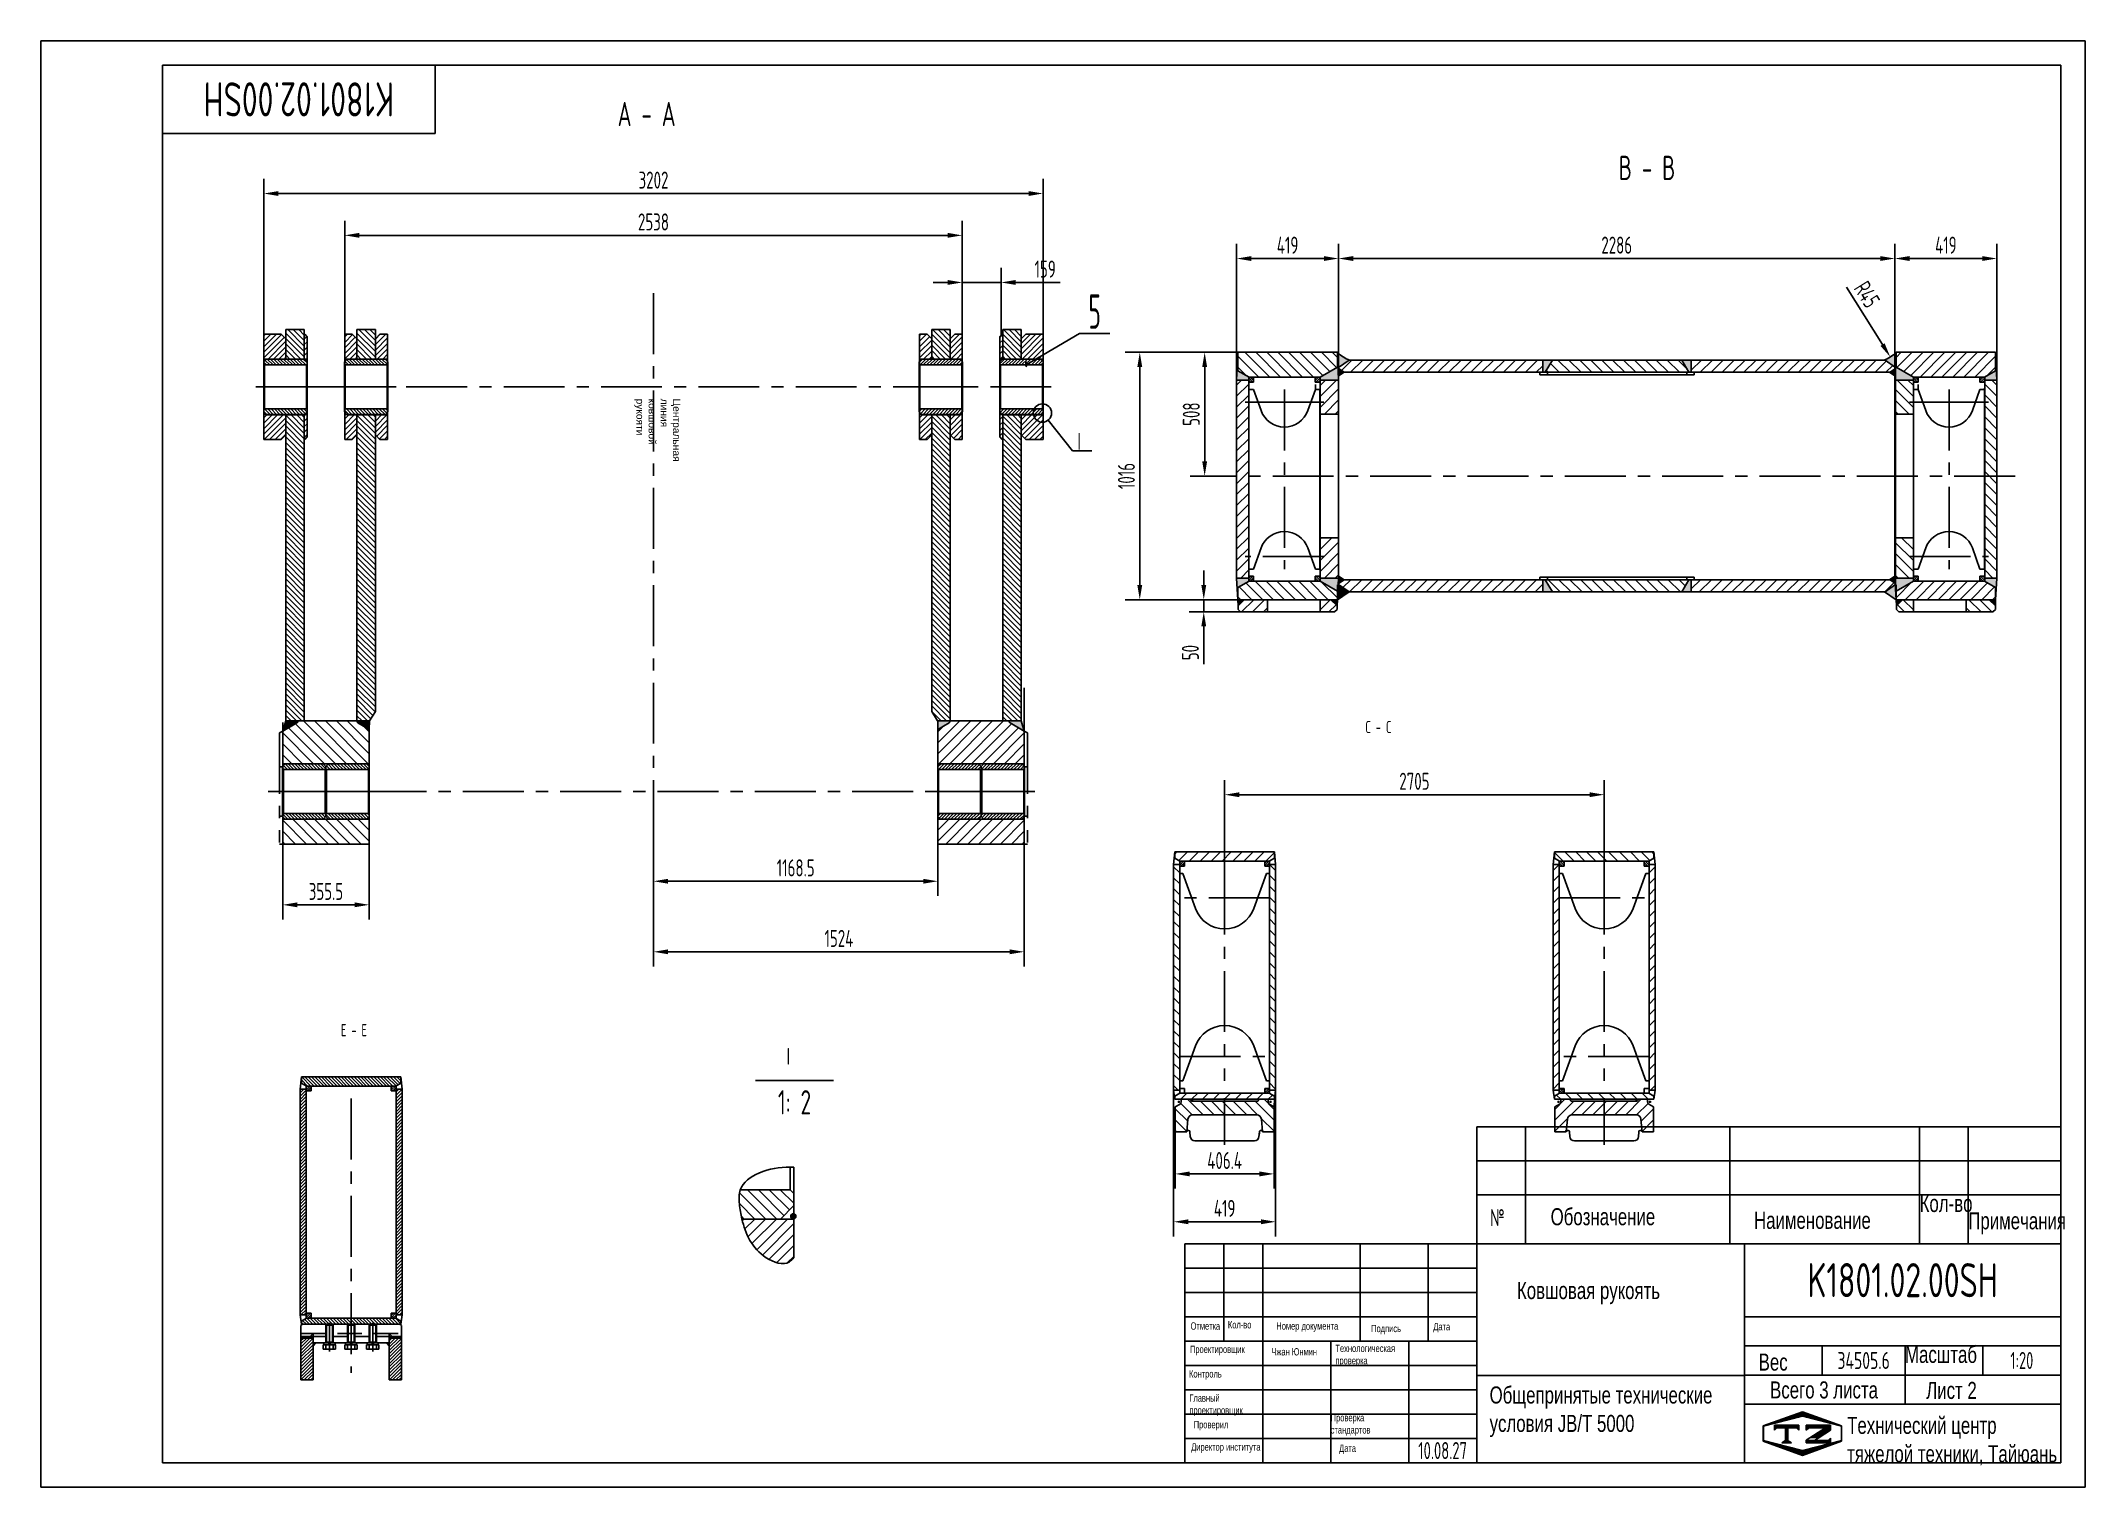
# Model space of a CAD drawing. Header units: millimetres. Extents: x 0 to 8400, y 0 to 5940.
import ezdxf
from ezdxf.enums import TextEntityAlignment as Align

# ---------------------------------------------------------------- set-up
doc = ezdxf.new("R2010")
doc.units = ezdxf.units.MM
doc.header["$LTSCALE"] = 200
for name, pattern in [('F', [0.75, 0.5, -0.25]), ('G', [2, 1.25, -0.25, 0.25, -0.25]), ('K', [2.5, 1.25, -0.25, 0.25, -0.25, 0.25, -0.25])]:
    doc.linetypes.add(name, pattern=pattern)
for name, color, linetype in [('01', 7, 'Continuous'), ('02', 1, 'Continuous'), ('04', 2, 'F'), ('05', 4, 'G'), ('07', 6, 'K'), ('08', 1, 'Continuous'), ('11', 3, 'Continuous'), ('THICK', 7, 'Continuous')]:
    doc.layers.add(name, color=color, linetype=linetype)
doc.styles.get("Standard").update_dxf_attribs({"font": 'isocp', "width": 0.707, "bigfont": 'intecad.shx'})
doc.dimstyles.new('INTE', dxfattribs={"dimscale": 20, "dimtxt": 3.5, "dimasz": 3, "dimexe": 3, "dimexo": 0, "dimgap": 1, "dimtad": 1, "dimdec": 3, "dimdsep": 46, "dimtxsty": 'Standard', "dimcen": 0, "dimclrd": 1, "dimclre": 1, "dimclrt": 3, "dimaunit": 1, "dimadec": 0, "dimazin": 0, "dimtfac": 1, "dimtdec": 3, "dimtmove": 0, "dimatfit": 0, "dimfxl": 1, "dimarcsym": 0})
pattern_1 = [(45, (3963.202, 140.9853), (-4.490128, 4.490128), [])]
pattern_2 = [(135, (-398.56, -1109.72), (-22.45064, -22.45064), [])]
pattern_3 = [(45, (11686.57, -1109.72), (22.45064, -22.45064), [])]
pattern_4 = [(135, (7324.808, 140.9853), (4.490128, 4.490128), [])]
pattern_5 = [(135, (-43.184, 1232.155), (-11.22532, -11.22532), [])]
pattern_6 = [(45, (-43.184, 1232.155), (-11.22532, 11.22532), [])]
pattern_7 = [(135, (7580.013, 3375.376), (22.45064, 22.45064), [])]
pattern_8 = [(45, (5370.784, 3375.376), (-22.45064, 22.45064), [])]
pattern_9 = [(45, (373.8535, -782.735), (-6.735192, 6.735192), [])]
pattern_10 = [(45, (373.8535, -782.735), (-4.490128, 4.490128), [])]
pattern_11 = [(45, (-4651.817, 1729.84), (-22.45064, 22.45064), [])]

msp = doc.modelspace()

# ---------------------------------------------------------------- texts
at = {"layer": '01', "insert": (2627.4094, 4470.7135), "char_height": 30, "width": 2.950381, "attachment_point": 1, "rotation": 270}
msp.add_mtext('{\\fArial|b0|i0|c204|p34;\\W1;\\C3;Центральная линия ковшовой рукояти}', dxfattribs=at)
at = {"layer": '01', "attachment_point": 1}
for s, insert, char_height in [('{\\C3;I}', (4258.9351, 4330.3623), 70), ('{\\C3;I}', (3064.1313, 1804.4265), 70), ('{\\fArial|b0|i0|c204|p34;Кол-во}', (7720, 1200), 70), ('{\\Fisocp,intecad|c204;№}', (5955.1876, 1141.8018), 70), ('{\\fArial|b0|i0|c204|p34;Обозначение}', (6203.6975, 1145.5077), 70), ('{\\fArial|b0|i0|c204|p34;\\C3;Ковшовая рукоять}', (6065.3673, 842.3415), 70), ('{\\fArial|b0|i0|c204|p34;Отметка}', (4724.3148, 676.5834), 30), ('{\\fArial|b0|i0|c204|p34;Кол-во}', (4877.5287, 681.6861), 30), ('{\\fArial|b0|i0|c204|p34;Номер документа}', (5076.7067, 676.5834), 30), ('{\\fArial|b0|i0|c204|p34;Дата}', (5721.4816, 674.032), 30), ('{\\fArial|b0|i0|c204|p34;Подпись}', (5466.1252, 666.378), 30), ('{\\fArial|b0|i0|c204|p34;\\C3;Чжан Юнмин}', (5056.2781, 570.7022), 30), ('{\\fArial|b0|i0|c204|p34;Технологическая\\Pпроверка}', (5319.2952, 584.7346), 30), ('{\\fArial|b0|i0|c204|p34;Вес}', (7058.6106, 548.4434), 70), ('{\\fArial|b0|i0|c204|p34;Масштаб}', (7660, 580), 70), ('{\\fArial|b0|i0|c204|p34;Контроль}', (4717.9309, 480.1291), 30), ('{\\fArial|b0|i0|c204|p34;Всего 3 листа}', (7105.5917, 434.1535), 70), ('{\\fArial|b0|i0|c204|p34;Лист 2}', (7746.9861, 432.1127), 70), ('{\\fArial|b0|i0|c204|p34;Главный\\Pпроектировщик}', (4719.2077, 380.6263), 30), ('{\\fArial|b0|i0|c204|p34;Общепринятые технические\\Pусловия \\fArial|b0|i0|c0|p34;JB/T 5000}', (5952.9979, 413.3365), 70), ('{\\fArial|b0|i0|c204|p34;Проверил}', (4737.0923, 271.6046), 30), ('{\\fArial|b0|i0|c204|p34;Технический центр\\Pтяжелой техники, Тайюань}', (7422.2346, 288.5369), 70), ('{\\fArial|b0|i0|c204|p34;Директор института}', (4726.878, 179.7559), 30), ('{\\fArial|b0|i0|c204|p34;Дата}', (5334.6263, 174.6531), 30)]:
    msp.add_mtext(s, dxfattribs=dict(at, insert=insert, char_height=char_height))
for s, insert, char_height, width in [('{\\fArial|b0|i0|c204|p34;Наименование}', (7039.4635, 1130.6536), 70, 3.709108), ('{\\fArial|b0|i0|c204|p34;Примечания}', (7920, 1128.8063), 70, 9.269106), ('{\\fArial|b0|i0|c204|p34;Проектировщик}', (4721.7612, 580.9076), 30, 2.553543), ('{\\fArial|b0|i0|c204|p34;Проверка\\Pстандартов}', (5300, 300), 30, 12.921012)]:
    msp.add_mtext(s, dxfattribs=dict(at, insert=insert, char_height=char_height, width=width))
at = {"layer": '02', "width": 0.605172}
msp.add_text('●', height=20, dxfattribs=at).set_placement((4042.656, 4599.3588), (4054.656, 4599.3588), align=Align.FIT)
at = {"layer": '11', "width": 0.693834}
msp.add_text('K1801.02.00SH', height=140, rotation=180, dxfattribs=at).set_placement((1451.2185, 5770), (668.7816, 5770), align=Align.FIT)
at = {"layer": '11', "width": 0.707}
for s, height, p in [('A - A', 100, (2489.1362, 5589.8287)), ('B - B', 100, (6600.0006, 5368.32)), ('C - C', 50, (5495.9132, 3096.7992)), ('E - E', 50, (1286.5477, 1851.8698)), ('1: 2', 100, (3096.7426, 1530.4809))]:
    msp.add_text(s, height=height, dxfattribs=at).set_placement(p, align=Align.CENTER)
at = {"layer": '11'}
for s, height, width, p, p2 in [('5', 141.4214, 0.609008, (4304.6533, 4757.6557), (4355.5905, 4757.6557)), ('K1801.02.00SH', 140, 0.693834, (7258.7815, 780), (8041.2185, 780)), ('34505.6', 70, 0.683431, (7382.369, 485), (7597.631, 485)), ('1:20', 70, 0.655288, (8092.965, 485), (8187.035, 485)), ('10.08.27', 70, 0.642055, (5660, 115), (5860, 115))]:
    msp.add_text(s, height=height, dxfattribs=dict(at, width=width)).set_placement(p, p2, align=Align.FIT)

# ---------------------------------------------------------------- blocks, each defined once
blk = doc.blocks.new('A$C3D4C06D9')
for p, q in [((0, 927), (0, 0)), ((25, 927), (0, 927)), ((25, 927), (25, 0)), ((0, 0), (25, 0))]:
    blk.add_line(p, q)
blk = doc.blocks.new('A$C682B4DE3')
at = {"ltscale": 1.333333}
for p, q in [((0, 0), (0, 409)), ((0, 409), (12.9, 409)), ((25, 388), (12.9, 409)), ((25, 21), (25, 388)), ((12.9, 0), (0, 0)), ((25, 21), (12.9, 0))]:
    blk.add_line(p, q, dxfattribs=at)
blk = doc.blocks.new('A$C7807578E')
at = {"layer": '01'}
for p, q in [((20, 20), (0, 20)), ((0, 20), (0, 0)), ((20, 0), (20, 20)), ((0, 0), (20, 0))]:
    blk.add_line(p, q, dxfattribs=at)
blk = doc.blocks.new('A$C78F73168')
for p, q in [((12.1, 409), (0, 388)), ((0, 388), (0, 21)), ((38, 409), (12.1, 409)), ((38, 409), (38, 0)), ((12.1, 0), (0, 21)), ((38, 0), (12.1, 0))]:
    blk.add_line(p, q)
blk = doc.blocks.new('ghj')
at = {"ltscale": 0.2}
for p, q in [((5857.4, 3129), (5809.8, 3129)), ((5809.8, 3129), (5809.8, 3026.6)), ((5857.4, 3129), (5862, 3076.9)), ((5865.1, 3123.1), (5862.5, 3123.1)), ((5870.1, 3129), (5871.9, 3149)), ((5870.1, 3129), (5871.9, 3149)), ((5870.1, 3129), (5870.1, 3128.1)), ((5890.8, 3166.3), (6135.3, 3166.3)), ((6155.9, 3129), (6154.2, 3149)), ((6155.9, 3129), (6155.9, 3128.1)), ((6160.9, 3123.1), (6163.6, 3123.1)), ((6168.6, 3129), (6164.1, 3076.9)), ((6168.6, 3129), (6216.2, 3129)), ((6216.2, 3129), (6216.2, 3026.6)), ((5829.8, 3015.1), (5809.8, 3026.6)), ((5880.9, 3059.6), (6145.2, 3059.6)), ((6196.2, 3015.1), (6216.2, 3026.6)), ((5834.8, 3006.4), (5834.8, 2995.6)), ((5873.2, 2995.6), (5834.8, 2995.6)), ((5873.2, 2995.6), (5873.2, 2995.6)), ((5881.2, 3003.6), (6144.8, 3003.6)), ((6152.8, 2995.6), (6191.2, 2995.6)), ((6152.8, 2995.6), (6152.8, 2995.6)), ((6191.2, 3006.4), (6191.2, 2995.6))]:
    blk.add_line(p, q, dxfattribs=at)
for centre, radius, start, end in [((5862.5, 3128.1), 5, 185, 270), ((5865.1, 3128.1), 5, 270, 0), ((5890.8, 3147.3), 19, 90, 175), ((5890.8, 3147.3), 19, 90, 175), ((6135.3, 3147.3), 19, 5, 90), ((6160.9, 3128.1), 5, 180, 270), ((6163.6, 3128.1), 5, 270, 355), ((5880.9, 3078.6), 19, 185, 270), ((6145.2, 3078.6), 19, 270, 355), ((5824.8, 3006.4), 10, 0, 60), ((5881.2, 2995.6), 8, 90, 180), ((6144.8, 2995.6), 8, 0, 90), ((6201.2, 3006.4), 10, 120, 180)]:
    blk.add_arc(centre, radius, start, end, dxfattribs=at)
at = {"layer": '02', "color": 1, "linetype": 'Continuous'}
for p, q in [((5857.4, 3129), (5857.4, 3124.7)), ((5870.1, 3129), (5870.1, 3137.1))]:
    blk.add_line(p, q, dxfattribs=at)
at = {"layer": '05', "color": 4, "linetype": 'G'}
blk.add_line((6013, 3182.1), (6013, 2990.5), dxfattribs=at)
at = {"layer": '05', "ltscale": 0.2}
for p, q in [((5820.5, 3006.4), (5829.2, 3006.4)), ((5824.8, 3010.7), (5824.8, 3002.1)), ((6205.6, 3006.4), (6196.9, 3006.4)), ((6201.2, 3010.7), (6201.2, 3002.1))]:
    blk.add_line(p, q, dxfattribs=at)
at = {"layer": '05'}
for p, q in [((6149.4, 2995.6), (6140.3, 2995.6)), ((6144.8, 3000.2), (6144.8, 2991))]:
    blk.add_line(p, q, dxfattribs=at)
blk = doc.blocks.new('*D59')
at = {"layer": '08', "color": 1, "lineweight": -2}
for p, q in [((4864.2, 2519.7), (4864.2, 2903.9)), ((6423.8, 2519.7), (6423.8, 2903.9)), ((4924.2, 2843.9), (6363.8, 2843.9))]:
    blk.add_line(p, q, dxfattribs=at)
at = {"layer": '08', "color": 1}
for points in [[(4924.2, 2853.9), (4924.2, 2833.9), (4864.2, 2843.9)], [(6363.8, 2853.9), (6363.8, 2833.9), (6423.8, 2843.9)]]:
    blk.add_solid(points, dxfattribs=at)
at = {"layer": 'Defpoints', "color": 0}
for p in [(6423.8, 2843.9), (4864.2, 2519.7), (6423.8, 2519.7)]:
    blk.add_point(p, dxfattribs=at)
at = {"layer": '08', "color": 3, "insert": (5644, 2898.9), "char_height": 70, "attachment_point": 5}
blk.add_mtext('2705', dxfattribs=at)
blk = doc.blocks.new('*D60')
at = {"layer": '08', "color": 1, "lineweight": -2}
for p, q in [((4661, 1459.4), (4661, 1226.4)), ((5067.4, 1459.4), (5067.4, 1226.4)), ((4721, 1286.4), (5007.4, 1286.4))]:
    blk.add_line(p, q, dxfattribs=at)
at = {"layer": '08', "color": 1}
for points in [[(4721, 1296.4), (4721, 1276.4), (4661, 1286.4)], [(5007.4, 1296.4), (5007.4, 1276.4), (5067.4, 1286.4)]]:
    blk.add_solid(points, dxfattribs=at)
at = {"layer": 'Defpoints', "color": 0}
for p in [(4661, 1459.4), (5067.4, 1459.4), (5067.4, 1286.4)]:
    blk.add_point(p, dxfattribs=at)
at = {"layer": '08', "color": 3, "insert": (4864.2, 1341.4), "char_height": 70, "attachment_point": 5}
blk.add_mtext('406.4', dxfattribs=at)
blk = doc.blocks.new('*D61')
at = {"layer": '08', "color": 1, "lineweight": -2}
for p, q in [((4654.7, 1630.7), (4654.7, 1029.8)), ((5073.7, 1630.7), (5073.7, 1029.8)), ((4714.7, 1089.8), (5013.7, 1089.8))]:
    blk.add_line(p, q, dxfattribs=at)
at = {"layer": '08', "color": 1}
for points in [[(4714.7, 1099.8), (4714.7, 1079.8), (4654.7, 1089.8)], [(5013.7, 1099.8), (5013.7, 1079.8), (5073.7, 1089.8)]]:
    blk.add_solid(points, dxfattribs=at)
at = {"layer": 'Defpoints', "color": 0}
for p in [(4654.7, 1630.7), (5073.7, 1630.7), (5073.7, 1089.8)]:
    blk.add_point(p, dxfattribs=at)
at = {"layer": '08', "color": 3, "insert": (4864.2, 1144.8), "char_height": 70, "attachment_point": 5}
blk.add_mtext('419', dxfattribs=at)
blk = doc.blocks.new('*D80')
at = {"layer": '08', "color": 1, "lineweight": -2}
for p, q in [((2517.3, 2653.9), (2517.3, 2138.6)), ((4040.8, 2609.9), (4040.8, 2138.6)), ((2577.3, 2198.6), (3980.8, 2198.6))]:
    blk.add_line(p, q, dxfattribs=at)
at = {"layer": '08', "color": 1}
for points in [[(2577.3, 2208.6), (2577.3, 2188.6), (2517.3, 2198.6)], [(3980.8, 2208.6), (3980.8, 2188.6), (4040.8, 2198.6)]]:
    blk.add_solid(points, dxfattribs=at)
at = {"layer": 'Defpoints', "color": 0}
for p in [(2517.3, 2653.9), (4040.8, 2609.9), (4040.8, 2198.6)]:
    blk.add_point(p, dxfattribs=at)
at = {"layer": '08', "color": 3, "insert": (3279.1, 2253.6), "char_height": 70, "attachment_point": 5}
blk.add_mtext('1524', dxfattribs=at)
blk = doc.blocks.new('fghfhh')
at = {"layer": '02', "linetype": 'Continuous'}
h = blk.add_hatch(dxfattribs=at)
h.set_pattern_fill('ANSI31', color=1, scale=3, style=0)
h.paths.add_polyline_path([(1488.5, 1933.6), (1491.5, 1936.6), (1491.5, 1946.6), (1480.5, 1957.6), (1324.5, 1957.6), (1313.5, 1946.6), (1313.5, 1936.6), (1316.5, 1933.6)])
h.paths.add_polyline_path([(1480.5, 1729.1), (1491.5, 1740.1), (1491.5, 1750.1), (1488.5, 1753.1), (1316.5, 1753.1), (1313.5, 1750.1), (1313.5, 1740.1), (1324.5, 1729.1)])
for p, q in [((1313.5, 1946.6), (1324.5, 1957.6)), ((1313.5, 1740.1), (1313.5, 1946.6)), ((1324.5, 1957.6), (1480.5, 1957.6)), ((1491.5, 1946.6), (1480.5, 1957.6)), ((1491.5, 1946.6), (1491.5, 1740.1)), ((1324.5, 1729.1), (1313.5, 1740.1)), ((1480.5, 1729.1), (1324.5, 1729.1)), ((1480.5, 1729.1), (1491.5, 1740.1))]:
    blk.add_line(p, q)
at = {"layer": '01', "color": 7, "linetype": 'Continuous'}
for p, q in [((1316.5, 1933.6), (1313.5, 1936.6)), ((1316.5, 1933.6), (1316.5, 1753.1)), ((1316.5, 1933.6), (1488.5, 1933.6)), ((1488.5, 1933.6), (1491.5, 1936.6)), ((1488.5, 1933.6), (1488.5, 1753.1)), ((1316.5, 1753.1), (1313.5, 1750.1)), ((1316.5, 1753.1), (1488.5, 1753.1)), ((1488.5, 1753.1), (1491.5, 1750.1))]:
    blk.add_line(p, q, dxfattribs=at)
at = {"layer": '05', "color": 4, "linetype": 'G'}
blk.add_line((1286.5, 1843.4), (1511.4, 1843.4), dxfattribs=at)
blk = doc.blocks.new('*D82')
at = {"layer": '08', "color": 1, "lineweight": -2}
for p, q in [((993.8, 2641.1), (993.8, 2331.6)), ((1348.8, 2641.1), (1348.8, 2331.6)), ((1288.8, 2391.6), (1053.8, 2391.6))]:
    blk.add_line(p, q, dxfattribs=at)
at = {"layer": '08', "color": 1}
for points in [[(1053.8, 2401.6), (1053.8, 2381.6), (993.8, 2391.6)], [(1288.8, 2401.6), (1288.8, 2381.6), (1348.8, 2391.6)]]:
    blk.add_solid(points, dxfattribs=at)
at = {"layer": 'Defpoints', "color": 0}
for p in [(993.8, 2641.1), (1348.8, 2641.1), (993.8, 2391.6)]:
    blk.add_point(p, dxfattribs=at)
at = {"layer": '08', "color": 3, "insert": (1171.3, 2446.6), "char_height": 70, "attachment_point": 5}
blk.add_mtext('355.5', dxfattribs=at)
blk = doc.blocks.new('*D95')
at = {"layer": '08', "color": 1, "lineweight": -2}
for p, q in [((5332.4, 4540.3), (5332.4, 5106.1)), ((5392.4, 5046.1), (7558.4, 5046.1)), ((7618.4, 4406.5), (7618.4, 5106.1))]:
    blk.add_line(p, q, dxfattribs=at)
at = {"layer": '08', "color": 1}
for points in [[(5392.4, 5056.1), (5392.4, 5036.1), (5332.4, 5046.1)], [(7558.4, 5056.1), (7558.4, 5036.1), (7618.4, 5046.1)]]:
    blk.add_solid(points, dxfattribs=at)
at = {"layer": 'Defpoints', "color": 0}
for p in [(7618.4, 5046.1), (5332.4, 4540.3), (7618.4, 4406.5)]:
    blk.add_point(p, dxfattribs=at)
at = {"layer": '08', "color": 3, "insert": (6475.4, 5101.1), "char_height": 70, "attachment_point": 5}
blk.add_mtext('2286', dxfattribs=at)
blk = doc.blocks.new('*D96')
at = {"layer": '08', "color": 1, "lineweight": -2}
for p, q in [((4918.4, 4660.9), (4455.4, 4660.9)), ((4515.4, 3704.9), (4515.4, 4600.9)), ((4918.4, 3644.9), (4455.4, 3644.9))]:
    blk.add_line(p, q, dxfattribs=at)
at = {"layer": '08', "color": 1}
for points in [[(4505.4, 4600.9), (4525.4, 4600.9), (4515.4, 4660.9)], [(4505.4, 3704.9), (4525.4, 3704.9), (4515.4, 3644.9)]]:
    blk.add_solid(points, dxfattribs=at)
at = {"layer": 'Defpoints', "color": 0}
for p in [(4515.4, 4660.9), (4918.4, 4660.9), (4918.4, 3644.9)]:
    blk.add_point(p, dxfattribs=at)
at = {"layer": '08', "color": 3, "insert": (4460.4, 4152.9), "char_height": 70, "attachment_point": 5, "rotation": 90}
blk.add_mtext('1016', dxfattribs=at)
blk = doc.blocks.new('*D97')
at = {"layer": '08', "color": 1, "lineweight": -2}
for p, q in [((4918.4, 4660.9), (4722.2, 4660.9)), ((4782.2, 4600.9), (4782.2, 4212.9)), ((4853, 4152.9), (4722.2, 4152.9))]:
    blk.add_line(p, q, dxfattribs=at)
at = {"layer": '08', "color": 1}
for points in [[(4772.2, 4600.9), (4792.2, 4600.9), (4782.2, 4660.9)], [(4772.2, 4212.9), (4792.2, 4212.9), (4782.2, 4152.9)]]:
    blk.add_solid(points, dxfattribs=at)
at = {"layer": 'Defpoints', "color": 0}
for p in [(4918.4, 4660.9), (4782.2, 4152.9), (4853, 4152.9)]:
    blk.add_point(p, dxfattribs=at)
at = {"layer": '08', "color": 3, "insert": (4727.2, 4406.9), "char_height": 70, "attachment_point": 5, "rotation": 90}
blk.add_mtext('508', dxfattribs=at)
blk = doc.blocks.new('A$C654B7F85')
for p, q in [((0, 0), (0, 813)), ((76, 813), (0, 813)), ((76, 0), (76, 813)), ((0, 0), (76, 0))]:
    blk.add_line(p, q)
blk = doc.blocks.new('A$C3D8224F0')
for p, q in [((0, 812), (50, 812)), ((0, 0), (50, 0))]:
    blk.add_line(p, q)
at = {"layer": '01', "color": 7, "linetype": 'Continuous', "ltscale": 1.5}
for p, q in [((0, 812), (0, 0)), ((50, 812), (50, 0))]:
    blk.add_line(p, q, dxfattribs=at)
blk = doc.blocks.new('A$C0CA93F3E')
for p, q in [((15.9, 737), (15.9, 0)), ((15.9, 737), (34.9, 737)), ((34.9, 737), (65.9, 650.6)), ((288.9, 737), (257.9, 650.6)), ((288.9, 737), (307.9, 737)), ((307.9, 0), (307.9, 737)), ((34.9, 0), (65.9, 86.4)), ((288.9, 0), (257.9, 86.4)), ((34.9, 0), (15.9, 0)), ((288.9, 0), (307.9, 0))]:
    blk.add_line(p, q)
for centre, start, end in [((161.9, 685.1), 199.73454, 340.26546), ((161.9, 51.9), 19.73454, 160.26546)]:
    blk.add_arc(centre, 102, start, end)
at = {"layer": '02', "color": 1, "linetype": 'Continuous'}
blk.add_line((34.9, 737), (34.9, 757.3), dxfattribs=at)
at = {"layer": '05', "color": 4, "linetype": 'G'}
for p, q in [((0, 685.1), (323.8, 685.1)), ((307.9, 685), (15.9, 685)), ((161.9, 737), (161.9, 0)), ((0, 52), (323.8, 52))]:
    blk.add_line(p, q, dxfattribs=at)
blk = doc.blocks.new('A$C66616EA7')
for p, q in [((0, 409), (0, 0)), ((0, 409), (35, 409)), ((0, 409), (35, 409)), ((76, 338), (35, 409)), ((76, 338), (76, 46)), ((0, 0), (0, 199.8)), ((76, 46), (49.4, 0)), ((0, 0), (49.4, 0))]:
    blk.add_line(p, q)
blk = doc.blocks.new('*D98')
at = {"layer": '08', "color": 1, "lineweight": -2}
for p, q in [((4913.4, 4525.4), (4913.4, 5106.1)), ((5272.4, 5046.1), (4973.4, 5046.1)), ((5332.4, 4770), (5332.4, 5106.1))]:
    blk.add_line(p, q, dxfattribs=at)
at = {"layer": '08', "color": 1}
for points in [[(4973.4, 5056.1), (4973.4, 5036.1), (4913.4, 5046.1)], [(5272.4, 5056.1), (5272.4, 5036.1), (5332.4, 5046.1)]]:
    blk.add_solid(points, dxfattribs=at)
at = {"layer": 'Defpoints', "color": 0}
for p in [(4913.4, 5046.1), (5332.4, 4770), (4913.4, 4525.4)]:
    blk.add_point(p, dxfattribs=at)
at = {"layer": '08', "color": 3, "insert": (5122.9, 5101.1), "char_height": 70, "attachment_point": 5}
blk.add_mtext('419', dxfattribs=at)
blk = doc.blocks.new('*D99')
at = {"layer": '08', "color": 1, "lineweight": -2}
for p, q in [((7618.4, 4695.2), (7618.4, 5106.1)), ((7678.4, 5046.1), (7977.4, 5046.1)), ((8037.4, 4499), (8037.4, 5106.1))]:
    blk.add_line(p, q, dxfattribs=at)
at = {"layer": '08', "color": 1}
for points in [[(7678.4, 5056.1), (7678.4, 5036.1), (7618.4, 5046.1)], [(7977.4, 5056.1), (7977.4, 5036.1), (8037.4, 5046.1)]]:
    blk.add_solid(points, dxfattribs=at)
at = {"layer": 'Defpoints', "color": 0}
for p in [(8037.4, 5046.1), (7618.4, 4695.2), (8037.4, 4499)]:
    blk.add_point(p, dxfattribs=at)
at = {"layer": '08', "color": 3, "insert": (7827.9, 5101.1), "char_height": 70, "attachment_point": 5}
blk.add_mtext('419', dxfattribs=at)
blk = doc.blocks.new('*D100')
at = {"layer": '08', "color": 1, "lineweight": -2}
for p, q in [((4778.4, 3704.9), (4778.4, 3764.9)), ((4897.7, 3644.9), (4718.4, 3644.9)), ((4778.4, 3644.9), (4778.4, 3594.9)), ((4953.2, 3594.9), (4718.4, 3594.9)), ((4778.4, 3534.9), (4778.4, 3380.4))]:
    blk.add_line(p, q, dxfattribs=at)
at = {"layer": '08', "color": 1}
for points in [[(4768.4, 3704.9), (4788.4, 3704.9), (4778.4, 3644.9)], [(4768.4, 3534.9), (4788.4, 3534.9), (4778.4, 3594.9)]]:
    blk.add_solid(points, dxfattribs=at)
at = {"layer": 'Defpoints', "color": 0}
for p in [(4897.7, 3644.9), (4778.4, 3594.9), (4953.2, 3594.9)]:
    blk.add_point(p, dxfattribs=at)
at = {"layer": '08', "color": 3, "insert": (4723.4, 3427.6), "char_height": 70, "attachment_point": 5, "rotation": 90}
blk.add_mtext('50', dxfattribs=at)
blk = doc.blocks.new('*D106')
at = {"layer": '08', "color": 1, "lineweight": -2}
for p, q in [((2517.3, 2653.9), (2517.3, 2428.4)), ((3685.8, 2641.1), (3685.8, 2428.4)), ((2577.3, 2488.4), (3625.8, 2488.4))]:
    blk.add_line(p, q, dxfattribs=at)
at = {"layer": '08', "color": 1}
for points in [[(2577.3, 2498.4), (2577.3, 2478.4), (2517.3, 2488.4)], [(3625.8, 2498.4), (3625.8, 2478.4), (3685.8, 2488.4)]]:
    blk.add_solid(points, dxfattribs=at)
at = {"layer": 'Defpoints', "color": 0}
for p in [(2517.3, 2653.9), (3685.8, 2641.1), (3685.8, 2488.4)]:
    blk.add_point(p, dxfattribs=at)
at = {"layer": '08', "color": 3, "insert": (3101.6, 2543.4), "char_height": 70, "attachment_point": 5}
blk.add_mtext('1168.5', dxfattribs=at)
blk = doc.blocks.new('*D107')
at = {"layer": '08', "color": 1, "lineweight": -2}
blk.add_line((7419.8, 4929.1), (7567.6, 4692.7), dxfattribs=at)
at = {"layer": '08', "color": 1}
blk.add_solid([(7576.1, 4698), (7559.1, 4687.4), (7599.4, 4641.8)], dxfattribs=at)
at = {"layer": 'Defpoints', "color": 0}
for p in [(7527.2, 4757.4), (7599.4, 4641.8)]:
    blk.add_point(p, dxfattribs=at)
at = {"layer": '08', "color": 3, "insert": (7503.8, 4898.5), "char_height": 70, "attachment_point": 5, "rotation": 302.01079}
blk.add_mtext('R45', dxfattribs=at)
blk = doc.blocks.new('*D109')
at = {"layer": '08', "color": 1, "lineweight": -2}
for p, q in [((3786.3, 4724.9), (3786.3, 5007.9)), ((3945.3, 4730.1), (3945.3, 5007.9)), ((3726.3, 4947.9), (3666.3, 4947.9)), ((3786.3, 4947.9), (3945.3, 4947.9)), ((4005.3, 4947.9), (4188.1, 4947.9))]:
    blk.add_line(p, q, dxfattribs=at)
at = {"layer": '08', "color": 1}
for points in [[(3726.3, 4957.9), (3726.3, 4937.9), (3786.3, 4947.9)], [(4005.3, 4957.9), (4005.3, 4937.9), (3945.3, 4947.9)]]:
    blk.add_solid(points, dxfattribs=at)
at = {"layer": 'Defpoints', "color": 0}
for p in [(3945.3, 4947.9), (3786.3, 4724.9), (3945.3, 4730.1)]:
    blk.add_point(p, dxfattribs=at)
at = {"layer": '08', "color": 3, "insert": (4126.7, 5002.9), "char_height": 70, "attachment_point": 5}
blk.add_mtext('159', dxfattribs=at)
blk = doc.blocks.new('*D110')
at = {"layer": '08', "color": 1, "lineweight": -2}
for p, q in [((1248.3, 4678.9), (1248.3, 5201.3)), ((1308.3, 5141.3), (3726.3, 5141.3)), ((3786.3, 4799), (3786.3, 5201.3))]:
    blk.add_line(p, q, dxfattribs=at)
at = {"layer": '08', "color": 1}
for points in [[(1308.3, 5151.3), (1308.3, 5131.3), (1248.3, 5141.3)], [(3726.3, 5151.3), (3726.3, 5131.3), (3786.3, 5141.3)]]:
    blk.add_solid(points, dxfattribs=at)
at = {"layer": 'Defpoints', "color": 0}
for p in [(3786.3, 5141.3), (3786.3, 4799), (1248.3, 4678.9)]:
    blk.add_point(p, dxfattribs=at)
at = {"layer": '08', "color": 3, "insert": (2517.3, 5196.3), "char_height": 70, "attachment_point": 5}
blk.add_mtext('2538', dxfattribs=at)
blk = doc.blocks.new('*D111')
at = {"layer": '08', "color": 1, "lineweight": -2}
for p, q in [((916.3, 4735.1), (916.3, 5373.2)), ((976.3, 5313.2), (4058.3, 5313.2)), ((4118.3, 4697.7), (4118.3, 5373.2))]:
    blk.add_line(p, q, dxfattribs=at)
at = {"layer": '08', "color": 1}
for points in [[(976.3, 5323.2), (976.3, 5303.2), (916.3, 5313.2)], [(4058.3, 5323.2), (4058.3, 5303.2), (4118.3, 5313.2)]]:
    blk.add_solid(points, dxfattribs=at)
at = {"layer": 'Defpoints', "color": 0}
for p in [(4118.3, 5313.2), (916.3, 4735.1), (4118.3, 4697.7)]:
    blk.add_point(p, dxfattribs=at)
at = {"layer": '08', "color": 3, "insert": (2517.3, 5368.3), "char_height": 70, "attachment_point": 5}
blk.add_mtext('3202', dxfattribs=at)
blk = doc.blocks.new('*U119', base_point=(251.96, 168.31))
at = {"layer": '01'}
for p, q in [((251.96, 168.31), (251.96, 182.31)), ((195.96, 168.31), (251.96, 168.31))]:
    blk.add_line(p, q, dxfattribs=at)
blk = doc.blocks.new('*U120')
at = {"layer": '04'}
blk.add_blockref('*U119', (0, 0), dxfattribs=at)
blk = doc.blocks.new('*U121')
at = {"layer": '01'}
for points in [[(415, 292), (25, 292)], [(25, 292), (25, 5)], [(415, 5), (415, 292)], [(25, 5), (415, 5)]]:
    blk.add_lwpolyline(points, dxfattribs=at)
at = {"layer": '02'}
for points in [[(420, 297), (0, 297)], [(0, 297), (0, 0)], [(420, 0), (420, 297)], [(0, 0), (420, 0)]]:
    blk.add_lwpolyline(points, dxfattribs=at)
blk = doc.blocks.new('*U124')
at = {"layer": '01'}
for p, q in [((0, -140), (0, 0)), ((2400, -140), (2400, 0))]:
    blk.add_line(p, q, dxfattribs=at)
at = {"layer": '02'}
for p, q in [((0, 0), (200, 0)), ((200, -140), (200, 0)), ((200, 0), (1040, 0)), ((1040, -140), (1040, 0)), ((1040, 0), (1820, 0)), ((1820, -140), (1820, 0)), ((1820, 0), (2020, 0)), ((2020, -140), (2020, 0)), ((2020, 0), (2400, 0))]:
    blk.add_line(p, q, dxfattribs=at)
blk = doc.blocks.new('*U125')
at = {"layer": '01'}
for p, q in [((0, -140), (0, 0)), ((0, 0), (200, 0)), ((200, 0), (1040, 0)), ((1040, 0), (1820, 0)), ((1820, 0), (2020, 0)), ((2020, 0), (2400, 0)), ((2400, -140), (2400, 0))]:
    blk.add_line(p, q, dxfattribs=at)
at = {"layer": '02'}
for p, q in [((200, -140), (200, 0)), ((1040, -140), (1040, 0)), ((1820, -140), (1820, 0)), ((2020, -140), (2020, 0))]:
    blk.add_line(p, q, dxfattribs=at)
blk = doc.blocks.new('*X129')
at = {"color": 0}
for p, q in [((127.06, 7.8), (132.06, 7.8)), ((127.06, 7.5), (132.06, 7.5)), ((127.06, 7.2), (127.32, 7.2)), ((127.84, 5.4), (129.64, 5.4)), ((128.3, 5.7), (130.1, 5.7)), ((128.77, 6), (130.57, 6)), ((129.23, 6.3), (131.04, 6.3)), ((129.7, 6.6), (131.51, 6.6)), ((130.16, 6.9), (131.98, 6.9)), ((130.62, 7.2), (132.06, 7.2))]:
    blk.add_line(p, q, dxfattribs=at)
blk = doc.blocks.new('*X130')
at = {"color": 0}
for p, q in [((127.06, 4.8), (132.06, 4.8)), ((127.06, 4.5), (132.06, 4.5)), ((131.84, 5.1), (132.06, 5.1))]:
    blk.add_line(p, q, dxfattribs=at)
blk = doc.blocks.new('*X128')
at = {"color": 0}
for p, q in [((122.34, 4.5), (123.72, 4.5)), ((122.82, 4.8), (123.24, 4.8))]:
    blk.add_line(p, q, dxfattribs=at)
blk = doc.blocks.new('*X127')
at = {"color": 0}
for p, q in [((120.53, 7.8), (125.53, 7.8)), ((120.53, 7.5), (125.53, 7.5)), ((120.53, 7.2), (120.79, 7.2)), ((125.27, 7.2), (125.53, 7.2))]:
    blk.add_line(p, q, dxfattribs=at)
blk = doc.blocks.new('*X126')
at = {"color": 0}
for p, q in [((120.66, 8.7), (121.92, 8.7)), ((121.52, 9), (123.12, 9)), ((122.38, 9.3), (124.32, 9.3)), ((123.24, 9.6), (125.52, 9.6)), ((124.1, 9.9), (128.52, 9.9)), ((124.97, 10.2), (127.67, 10.2)), ((125.83, 10.5), (126.82, 10.5)), ((127.02, 9.6), (129.37, 9.6)), ((128.22, 9.3), (130.22, 9.3)), ((129.42, 9), (131.07, 9)), ((130.62, 8.7), (131.92, 8.7)), ((118.22, 7.8), (118.32, 7.8)), ((118.22, 7.5), (118.27, 7.5)), ((118.22, 7.2), (118.27, 7.2)), ((118.22, 6.9), (118.27, 6.9)), ((118.22, 6.6), (118.27, 6.6)), ((118.22, 6.3), (118.27, 6.3)), ((118.22, 6), (118.27, 6)), ((118.22, 5.7), (118.27, 5.7)), ((118.22, 5.4), (118.27, 5.4)), ((118.22, 5.1), (118.27, 5.1)), ((118.22, 4.8), (118.27, 4.8)), ((118.79, 4.5), (119.42, 4.5)), ((118.94, 8.1), (119.52, 8.1)), ((119.8, 8.4), (120.72, 8.4)), ((131.82, 8.4), (132.77, 8.4)), ((133.02, 8.1), (133.62, 8.1)), ((133.12, 4.5), (133.76, 4.5)), ((134.22, 7.8), (134.32, 7.8)), ((134.27, 7.5), (134.32, 7.5)), ((134.27, 7.2), (134.32, 7.2)), ((134.27, 6.9), (134.32, 6.9)), ((134.27, 6.6), (134.32, 6.6)), ((134.27, 6.3), (134.32, 6.3)), ((134.27, 6), (134.32, 6)), ((134.27, 5.7), (134.32, 5.7)), ((134.27, 5.4), (134.32, 5.4)), ((134.27, 5.1), (134.32, 5.1)), ((134.27, 4.8), (134.32, 4.8)), ((119.61, 4.2), (120.62, 4.2)), ((120.43, 3.9), (121.82, 3.9)), ((121.26, 3.6), (123.02, 3.6)), ((122.08, 3.3), (124.22, 3.3)), ((122.91, 3), (125.42, 3)), ((123.73, 2.7), (128.89, 2.7)), ((124.55, 2.4), (128.07, 2.4)), ((125.38, 2.1), (127.26, 2.1)), ((126.2, 1.8), (126.45, 1.8)), ((127.12, 3), (129.7, 3)), ((128.32, 3.3), (130.51, 3.3)), ((129.52, 3.6), (131.32, 3.6)), ((130.72, 3.9), (132.14, 3.9)), ((131.92, 4.2), (132.95, 4.2))]:
    blk.add_line(p, q, dxfattribs=at)

# ---------------------------------------------------------------- dimensions: what is measured, and where the dimension line sits
at = {"layer": '08'}
for base, p1, p2, picture, middle in [((4118.3363, 5313.2434), (916.3363, 4735.1088), (4118.3363, 4697.7054), '*D111', (2517.3363, 5368.2503)), ((3786.3363, 5141.3122), (1248.3363, 4678.9367), (3786.3363, 4798.9741), '*D110', (2517.3363, 5196.3191)), ((3945.3363, 4947.9027), (3786.3363, 4724.9156), (3945.3363, 4730.1088), '*D109', (4126.6999, 5002.9027)), ((3685.8363, 2488.4104), (2517.3363, 2653.9183), (3685.8363, 2641.1088), '*D106', (3101.5863, 2543.4104)), ((5073.676, 1089.7547), (4654.676, 1630.7144), (5073.676, 1630.7144), '*D61', (4864.176, 1144.7547)), ((5067.376, 1286.355), (4660.976, 1459.3544), (5067.376, 1459.3544), '*D60', (4864.176, 1341.355))]:
    dim = msp.add_linear_dim(base=base, p1=p1, p2=p2, dimstyle='INTE', dxfattribs=at)
    dim.commit()
    dim.dimension.update_dxf_attribs({"geometry": picture, "text_midpoint": middle})
for base, p1, p2, text, picture, middle in [((4913.3981, 5046.1079), (5332.3981, 4770.0091), (4913.3981, 4525.3704), '419', '*D98', (5122.8981, 5101.1079)), ((7618.3981, 5046.1079), (5332.3981, 4540.2589), (7618.3981, 4406.5437), '2286', '*D95', (6475.3981, 5101.1148)), ((8037.3981, 5046.1079), (7618.3981, 4695.2018), (8037.3981, 4499.045), '419', '*D99', (7827.8981, 5101.1079)), ((6423.8339, 2843.8987), (4864.176, 2519.7144), (6423.8339, 2519.7144), '2705', '*D59', (5644.0049, 2898.9055)), ((993.8363, 2391.5888), (1348.8363, 2641.1088), (993.8363, 2641.1088), '<>.5', '*D82', (1171.3363, 2446.5888)), ((4040.8363, 2198.6069), (2517.3363, 2653.9183), (4040.8363, 2609.9175), '1524', '*D80', (3279.0863, 2253.6137))]:
    dim = msp.add_linear_dim(base=base, p1=p1, p2=p2, text=text, dimstyle='INTE', dxfattribs=at)
    dim.commit()
    dim.dimension.update_dxf_attribs({"geometry": picture, "text_midpoint": middle})
dim = msp.add_radius_dim(center=(7527.1607, 4757.3885), mpoint=(7599.4043, 4641.823), text='R45', dimstyle='INTE', override={"dimtmove": 1}, dxfattribs=at)
dim.commit()
dim.dimension.update_dxf_attribs({"geometry": '*D107', "text_midpoint": (7457.1664, 4869.3558), "dimtype": 164})
for base, p1, p2, text, picture, middle in [((4515.3772, 4660.8853), (4918.3981, 3644.8853), (4918.3981, 4660.8853), '1016', '*D96', (4460.3772, 4152.8853)), ((4782.1935, 4152.8853), (4918.3981, 4660.8853), (4853.0346, 4152.8853), '508', '*D97', (4727.1935, 4406.8853))]:
    dim = msp.add_linear_dim(base=base, p1=p1, p2=p2, angle=90, text=text, dimstyle='INTE', dxfattribs=at)
    dim.commit()
    dim.dimension.update_dxf_attribs({"geometry": picture, "text_midpoint": middle})
dim = msp.add_linear_dim(base=(4778.3686, 3594.8853), p1=(4897.6568, 3644.8853), p2=(4953.2448, 3594.8853), angle=90, dimstyle='INTE', dxfattribs=at)
dim.commit()
dim.dimension.update_dxf_attribs({"geometry": '*D100', "text_midpoint": (4723.3686, 3427.6463)})

# ---------------------------------------------------------------- hatches: boundary and pattern name
for points in [[(4944.6981, 3644.8853), (4918.3981, 3644.8853), (4919.6981, 3619.8853)], [(5327.3981, 3644.8853), (5301.0981, 3644.8853), (5326.0981, 3619.8853)], [(7623.3981, 3644.8853), (7649.6981, 3644.8853), (7624.6981, 3619.8853)], [(8006.0981, 3644.8853), (8032.3981, 3644.8853), (8031.0981, 3619.8853)]]:
    msp.add_hatch(color=256).paths.add_polyline_path(points)
at = {"layer": '01'}
msp.add_hatch(color=256, dxfattribs=at).paths.add_polyline_path([(5327.3981, 4660.8853), (5332.3981, 4546.3853), (5332.3981, 4598.8853), (5375.2426, 4628.8853), (5378.2325, 4628.8853, -0.11155625)])
h = msp.add_hatch(color=256, dxfattribs=at)
edge = h.paths.add_edge_path()
edge.add_arc((3091.8215, 1111.9686), 10.8268, 0, 360)
at = {"layer": '02'}
h = msp.add_hatch(dxfattribs=at)
h.set_pattern_fill('ANSI31', color=256, scale=5, style=0)
h.set_pattern_definition(pattern_6)
h.paths.add_polyline_path([(1082.3363, 4633.3588), (1094.3363, 4633.3588), (1094.3363, 4725.1088), (1084.3363, 4735.1088), (1082.3363, 4735.1088)])
h.paths.add_polyline_path([(1082.3363, 4303.1088), (1084.3363, 4303.1088), (1094.3363, 4313.1088), (1094.3363, 4404.8588), (1082.3363, 4404.8588)])
h.paths.add_polyline_path([(1006.3363, 4404.8588), (916.3363, 4404.8588), (916.3363, 4303.1088), (987.3363, 4303.1088), (1006.3363, 4322.1088)])
h.paths.add_polyline_path([(1006.3363, 4633.3588), (1006.3363, 4716.1088), (987.3363, 4735.1088), (916.3363, 4735.1088), (916.3363, 4633.3588)])
h = msp.add_hatch(dxfattribs=at)
h.set_pattern_fill('ANSI31', color=256, scale=5, angle=90, style=0)
h.set_pattern_definition(pattern_5)
h.paths.add_polyline_path([(1298.3363, 4716.1088), (1298.3363, 4754.1088), (1374.3363, 4754.1088), (1374.3363, 4633.3588), (1298.3363, 4633.3588)])
h.paths.add_polyline_path([(1298.3363, 4404.8588), (1374.3363, 4404.8588), (1374.3363, 4322.1088), (1374.3363, 3185.7522), (1350.1072, 3147.1088), (1298.3363, 3147.1088)])
h.paths.add_polyline_path([(1006.3363, 4716.1088), (1006.3363, 4754.1088), (1082.3363, 4754.1088), (1082.3363, 4633.3588), (1006.3363, 4633.3588)])
h.paths.add_polyline_path([(1006.3363, 4404.8588), (1082.3363, 4404.8588), (1082.3363, 4303.1088), (1082.3363, 3147.1088), (1006.3363, 3147.1088)])
h = msp.add_hatch(dxfattribs=at)
h.set_pattern_fill('ANSI31', color=256, scale=5, style=0)
h.set_pattern_definition(pattern_6)
h.paths.add_polyline_path([(1374.3363, 4633.3588), (1424.3363, 4633.3588), (1424.3363, 4735.1088), (1393.3363, 4735.1088), (1374.3363, 4716.1088)])
h.paths.add_polyline_path([(1374.3363, 4322.1088), (1393.3363, 4303.1088), (1424.3363, 4303.1088), (1424.3363, 4404.8588), (1374.3363, 4404.8588)])
h.paths.add_polyline_path([(1248.3363, 4633.3588), (1298.3363, 4633.3588), (1298.3363, 4716.1088), (1279.3363, 4735.1088), (1248.3363, 4735.1088)])
h.paths.add_polyline_path([(1248.3363, 4303.1088), (1279.3363, 4303.1088), (1298.3363, 4322.1088), (1298.3363, 4404.8588), (1248.3363, 4404.8588)])
h = msp.add_hatch(dxfattribs=at)
h.set_pattern_fill('ANSI31', color=256, scale=5, style=0)
h.set_pattern_definition(pattern_6)
h.paths.add_polyline_path([(3660.3363, 4716.1088), (3641.3363, 4735.1088), (3610.3363, 4735.1088), (3610.3363, 4633.3588), (3660.3363, 4633.3588)])
h.paths.add_polyline_path([(3660.3363, 4404.8588), (3610.3363, 4404.8588), (3610.3363, 4303.1088), (3641.3363, 4303.1088), (3660.3363, 4322.1088)])
h.paths.add_polyline_path([(3786.3363, 4735.1088), (3755.3363, 4735.1088), (3736.3363, 4716.1088), (3736.3363, 4633.3588), (3786.3363, 4633.3588)])
h.paths.add_polyline_path([(3786.3363, 4404.8588), (3736.3363, 4404.8588), (3736.3363, 4322.1088), (3755.3363, 4303.1088), (3786.3363, 4303.1088)])
h = msp.add_hatch(dxfattribs=at)
h.set_pattern_fill('ANSI31', color=256, scale=5, angle=90, style=0)
h.set_pattern_definition(pattern_5)
h.paths.add_polyline_path([(3736.3363, 4716.1088), (3736.3363, 4754.1088), (3660.3363, 4754.1088), (3660.3363, 4633.3588), (3736.3363, 4633.3588)])
h.paths.add_polyline_path([(3736.3363, 4404.8588), (3660.3363, 4404.8588), (3660.3363, 4322.1088), (3660.3363, 3185.7522), (3684.5655, 3147.1088), (3736.3363, 3147.1088)])
h.paths.add_polyline_path([(4028.3363, 4716.1088), (4028.3363, 4754.1088), (3952.3363, 4754.1088), (3952.3363, 4633.3588), (4028.3363, 4633.3588)])
h.paths.add_polyline_path([(4028.3363, 4404.8588), (3952.3363, 4404.8588), (3952.3363, 4303.1088), (3952.3363, 3147.1088), (4028.3363, 3147.1088)])
h = msp.add_hatch(dxfattribs=at)
h.set_pattern_fill('ANSI31', color=256, scale=5, style=0)
h.set_pattern_definition(pattern_6)
h.paths.add_polyline_path([(3952.3363, 4735.1088), (3950.3363, 4735.1088), (3940.3363, 4725.1088), (3940.3363, 4633.3588), (3952.3363, 4633.3588)])
h.paths.add_polyline_path([(3940.3363, 4313.1088), (3950.3363, 4303.1088), (3952.3363, 4303.1088), (3952.3363, 4404.8588), (3940.3363, 4404.8588)])
h.paths.add_polyline_path([(4028.3363, 4322.1088), (4047.3363, 4303.1088), (4118.3363, 4303.1088), (4118.3363, 4404.8588), (4028.3363, 4404.8588)])
h.paths.add_polyline_path([(4118.3363, 4633.3588), (4118.3363, 4735.1088), (4047.3363, 4735.1088), (4028.3363, 4716.1088), (4028.3363, 4633.3588)])
h = msp.add_hatch(color=256, dxfattribs=at)
h.paths.add_polyline_path([(4918.3981, 4585.4434), (4918.3981, 4660.8853), (4913.3981, 4545.8853), (4963.3981, 4545.8853), (4963.3981, 4559.4626)])
h.paths.add_polyline_path([(5327.3981, 4660.8853), (5327.3981, 4599.8771), (5256.3981, 4558.8853), (5256.3981, 4546.3853), (5332.3981, 4546.3853)])
h = msp.add_hatch(dxfattribs=at)
h.set_pattern_fill('ANSI31', color=256, scale=10, style=0)
h.set_pattern_definition(pattern_7)
h.paths.add_polyline_path([(5327.3981, 4599.8771), (5256.3981, 4558.8853), (4964.3981, 4558.8853), (4918.3981, 4585.4434), (4918.3981, 4660.8853), (5327.3981, 4660.8853)])
at = {"layer": '02', "linetype": 'Continuous'}
h = msp.add_hatch(dxfattribs=at)
h.set_pattern_fill('ANSI31', color=1, scale=10, style=0)
h.set_pattern_definition(pattern_11)
h.paths.add_polyline_path([(6171.8981, 4578.8853), (6171.8981, 4628.8853), (5375.2426, 4628.8853), (5332.3981, 4598.8853), (5332.3981, 4594.8853), (5355.2485, 4578.8853)])
h.paths.add_polyline_path([(6781.8981, 4628.8853), (6781.8981, 4578.8853), (6793.8981, 4578.8853), (7598.5478, 4578.8853), (7621.3981, 4594.8853), (7621.3981, 4598.8853), (7578.5537, 4628.8853)])
h = msp.add_hatch(color=1, dxfattribs=at)
h.paths.add_polyline_path([(6210.7656, 4628.8853), (6171.8981, 4628.8853), (6171.8981, 4578.8853), (6181.8981, 4578.8853)])
h.paths.add_polyline_path([(6771.8981, 4578.8853), (6781.8981, 4578.8853), (6781.8981, 4628.8853), (6743.0306, 4628.8853)])
h = msp.add_hatch(dxfattribs=at)
h.set_pattern_fill('ANSI31', color=1, scale=10, angle=90, style=0)
h.set_pattern_definition([(135, (-4651.817, 1729.84), (-22.45064, -22.45064), [])])
h.paths.add_polyline_path([(6771.8981, 4578.8853), (6743.0306, 4628.8853), (6210.7656, 4628.8853), (6181.8981, 4578.8853)])
h.paths.add_polyline_path([(6181.8981, 3726.8853), (6210.7656, 3676.8853), (6743.0306, 3676.8853), (6771.8981, 3726.8853)])
for points in [[(7623.3981, 4660.8853), (7618.3981, 4546.3853), (7618.3981, 4598.8853), (7575.5537, 4628.8853), (7572.5638, 4628.8853, 0.11155625)], [(1052.0463, 3139.0147, 0.24980581), (1056.8363, 3147.1088), (1006.3363, 3147.1088), (993.8363, 3105.4071)], [(1348.8363, 3112.3353), (1350.1072, 3147.1088), (1298.3363, 3147.1088), (1297.8363, 3147.1088, 0.262190743), (1303.029, 3138.7822)], [(1131.3273, 592.1169), (1118.3273, 592.1169), (1118.3273, 579.1169)], [(1431.3273, 579.1169), (1431.3273, 592.1169), (1418.3273, 592.1169)]]:
    msp.add_hatch(color=1, dxfattribs=at).paths.add_polyline_path(points)
at = {"layer": '02'}
h = msp.add_hatch(color=256, dxfattribs=at)
h.paths.add_polyline_path([(7623.3981, 4599.8771), (7623.3981, 4660.8853), (7620.7117, 4599.3659), (7621.3981, 4598.8853), (7621.3981, 4546.3853), (7694.3981, 4546.3853), (7694.3981, 4558.8853)])
h.paths.add_polyline_path([(8032.3981, 4660.8853), (8032.3981, 4585.4434), (7987.3981, 4559.4626), (7987.3981, 4545.8853), (8037.3981, 4545.8853)])
h = msp.add_hatch(dxfattribs=at)
h.set_pattern_fill('ANSI31', color=256, scale=10, style=0)
h.set_pattern_definition(pattern_8)
h.paths.add_polyline_path([(7623.3981, 4599.8771), (7694.3981, 4558.8853), (7986.3981, 4558.8853), (8032.3981, 4585.4434), (8032.3981, 4660.8853), (7623.3981, 4660.8853)])
h = msp.add_hatch(dxfattribs=at)
h.set_pattern_fill('ANSI31', color=256, scale=10, angle=90, style=0)
h.set_pattern_definition([(45, (7580.013, 3375.376), (22.45064, -22.45064), [])])
h.paths.add_polyline_path([(4963.3981, 4545.8853), (4913.3981, 4545.8853), (4913.3981, 3733.8853), (4963.3981, 3733.8853)])
at = {"layer": '02', "linetype": 'Continuous'}
h = msp.add_hatch(dxfattribs=at)
h.set_pattern_fill('ANSI31', color=1, scale=2, style=0)
h.set_pattern_definition([(315, (4246.9243, 6035.6144), (-4.490128, -4.490128), [])])
h.paths.add_polyline_path([(4983.3981, 4558.8853), (4983.3981, 4538.8853), (4963.3981, 4538.8853), (4963.3981, 4558.8853)])
h = msp.add_hatch(dxfattribs=at)
h.set_pattern_fill('ANSI31', color=1, scale=2, style=0)
h.set_pattern_definition([(225, (5972.872, 6035.6144), (4.490128, -4.490128), [])])
h.paths.add_polyline_path([(5236.3981, 4558.8853), (5236.3981, 4538.8853), (5256.3981, 4538.8853), (5256.3981, 4558.8853)])
h = msp.add_hatch(dxfattribs=at)
h.set_pattern_fill('ANSI31', color=1, scale=10, angle=90, style=0)
h.set_pattern_definition([(45, (13090.634, -618.158), (22.45064, -22.45064), [])])
h.paths.add_polyline_path([(5256.3981, 4546.3853), (5332.3981, 4546.3853), (5332.3981, 4406.8853), (5256.3981, 4406.8853)])
h.paths.add_polyline_path([(5256.3981, 3898.8853), (5332.3981, 3898.8853), (5332.3981, 3733.3853), (5256.3981, 3733.3853), (5256.3981, 3740.8854)])
at = {"layer": '02'}
for points in [[(5355.2485, 4578.8853), (5332.3981, 4594.8853), (5332.3981, 4564.8853)], [(7595.5478, 4578.8853), (7618.3981, 4594.8853), (7618.3981, 4564.8853)], [(5327.3981, 3644.8853), (5330.2134, 3709.3555), (5332.3981, 3710.8853), (5332.3981, 3706.8853), (5375.2426, 3676.8853)], [(5355.2485, 3726.8853), (5332.3981, 3710.8853), (5332.3981, 3740.8853)], [(7623.3981, 3644.8853), (7618.3981, 3759.3852), (7618.3981, 3706.8853), (7575.5537, 3676.8853)], [(7595.5478, 3726.8853), (7618.3981, 3710.8853), (7618.3981, 3740.8853)]]:
    msp.add_hatch(color=256, dxfattribs=at).paths.add_polyline_path(points)
at = {"layer": '02', "linetype": 'Continuous'}
h = msp.add_hatch(dxfattribs=at)
h.set_pattern_fill('ANSI31', color=1, scale=10, angle=90, style=0)
h.set_pattern_definition([(135, (-139.837, -618.158), (-22.45064, -22.45064), [])])
h.paths.add_polyline_path([(7694.3981, 4546.3853), (7618.3981, 4546.3853), (7618.3981, 4406.8853), (7694.3981, 4406.8853)])
h.paths.add_polyline_path([(7694.3981, 3898.8853), (7618.3981, 3898.8853), (7618.3981, 3733.3853), (7694.3981, 3733.3853), (7694.3981, 3740.8854)])
h = msp.add_hatch(dxfattribs=at)
h.set_pattern_fill('ANSI31', color=1, scale=2, style=0)
h.set_pattern_definition([(315, (6977.9243, 6035.6144), (-4.490128, -4.490128), [])])
h.paths.add_polyline_path([(7714.3981, 4558.8853), (7714.3981, 4538.8853), (7694.3981, 4538.8853), (7694.3981, 4558.8853)])
h = msp.add_hatch(dxfattribs=at)
h.set_pattern_fill('ANSI31', color=1, scale=2, style=0)
h.set_pattern_definition([(225, (8703.872, 6035.6144), (4.490128, -4.490128), [])])
h.paths.add_polyline_path([(7967.3981, 4558.8853), (7967.3981, 4538.8853), (7987.3981, 4538.8853), (7987.3981, 4558.8853)])
at = {"layer": '02'}
h = msp.add_hatch(dxfattribs=at)
h.set_pattern_fill('ANSI31', color=256, scale=10, angle=90, style=0)
h.set_pattern_definition([(135, (5370.784, 3375.376), (-22.45064, -22.45064), [])])
h.paths.add_polyline_path([(7987.3981, 3733.8853), (8037.3981, 3733.8853), (8037.3981, 4545.8853), (7987.3981, 4545.8853)])
h = msp.add_hatch(color=256, dxfattribs=at)
h.paths.add_polyline_path([(4963.3981, 3720.3089), (4963.3981, 3733.8853), (4913.3981, 3733.8853), (4918.3981, 3644.8853), (4918.3981, 3694.3281)])
h.paths.add_polyline_path([(5332.3981, 3733.3853), (5256.3981, 3733.3853), (5256.3981, 3720.8853), (5327.3981, 3679.8935), (5327.3981, 3644.8853)])
h = msp.add_hatch(dxfattribs=at)
h.set_pattern_fill('ANSI31', color=256, scale=10, style=0)
h.set_pattern_definition(pattern_7)
h.paths.add_polyline_path([(5327.3981, 3644.8853), (5327.3981, 3679.8935), (5256.398, 3720.8854), (4964.3967, 3720.8854), (4918.3981, 3694.3281), (4918.3981, 3644.8853)])
at = {"layer": '02', "linetype": 'Continuous'}
h = msp.add_hatch(dxfattribs=at)
h.set_pattern_fill('ANSI31', color=1, scale=2, style=0)
h.set_pattern_definition([(45, (4246.9243, 2244.156), (-4.490128, 4.490128), [])])
h.paths.add_polyline_path([(4983.3981, 3720.8854), (4983.3981, 3740.8854), (4963.3981, 3740.8854), (4963.3981, 3720.8854)])
h = msp.add_hatch(dxfattribs=at)
h.set_pattern_fill('ANSI31', color=1, scale=2, style=0)
h.set_pattern_definition([(135, (5972.872, 2244.156), (4.490128, 4.490128), [])])
h.paths.add_polyline_path([(5236.3981, 3720.8854), (5236.3981, 3740.8854), (5256.3981, 3740.8854), (5256.3981, 3720.8854)])
h = msp.add_hatch(dxfattribs=at)
h.set_pattern_fill('ANSI31', color=1, scale=10, style=0)
h.set_pattern_definition(pattern_11)
h.paths.add_polyline_path([(6171.8981, 3676.8853), (6171.8981, 3726.8853), (6159.8981, 3726.8853), (5355.2485, 3726.8853), (5332.3981, 3710.8853), (5332.3981, 3706.8853), (5375.2426, 3676.8853)])
h.paths.add_polyline_path([(7578.5537, 3676.8853), (7621.3981, 3706.8853), (7621.3981, 3710.8853), (7598.5478, 3726.8853), (6781.8981, 3726.8853), (6781.8981, 3676.8853)])
at = {"layer": '02'}
h = msp.add_hatch(color=256, dxfattribs=at)
h.paths.add_polyline_path([(8037.3981, 3733.8853), (7987.3981, 3733.8853), (7987.3981, 3720.3089), (8032.3981, 3694.3281), (8032.3981, 3644.8853)])
h.paths.add_polyline_path([(7694.3981, 3720.8853), (7694.3981, 3733.3853), (7621.3981, 3733.3853), (7621.3981, 3706.8853), (7620.7117, 3706.4046), (7623.3981, 3644.8853), (7623.3981, 3679.8935)])
h = msp.add_hatch(dxfattribs=at)
h.set_pattern_fill('ANSI31', color=256, scale=10, style=0)
h.set_pattern_definition(pattern_8)
h.paths.add_polyline_path([(8032.3981, 3644.8853), (8032.3981, 3694.3281), (7986.3996, 3720.8854), (7694.3983, 3720.8854), (7623.3981, 3679.8935), (7623.3981, 3644.8853)])
at = {"layer": '02', "linetype": 'Continuous'}
h = msp.add_hatch(dxfattribs=at)
h.set_pattern_fill('ANSI31', color=1, scale=2, style=0)
h.set_pattern_definition([(45, (6977.9243, 2244.156), (-4.490128, 4.490128), [])])
h.paths.add_polyline_path([(7714.3981, 3720.8854), (7714.3981, 3740.8854), (7694.3981, 3740.8854), (7694.3981, 3720.8854)])
h = msp.add_hatch(dxfattribs=at)
h.set_pattern_fill('ANSI31', color=1, scale=2, style=0)
h.set_pattern_definition([(135, (8703.872, 2244.156), (4.490128, 4.490128), [])])
h.paths.add_polyline_path([(7967.3981, 3720.8854), (7967.3981, 3740.8854), (7987.3981, 3740.8854), (7987.3981, 3720.8854)])
h = msp.add_hatch(dxfattribs=at)
h.set_pattern_fill('ANSI31', color=1, scale=10, style=0)
h.set_pattern_definition([(45, (271.507, -618.158), (-22.45064, 22.45064), [])])
h.paths.add_polyline_path([(5040.0981, 3594.8853), (5040.0981, 3644.8853), (4944.6981, 3644.8853), (4919.6981, 3619.8853), (4919.6981, 3604.8853), (4929.6981, 3594.8853)])
h.paths.add_polyline_path([(5316.0981, 3594.8853), (5326.0981, 3604.8853), (5326.0981, 3619.8853), (5301.0981, 3644.8853), (5256.0981, 3644.8853), (5256.0981, 3594.8853)])
h = msp.add_hatch(dxfattribs=at)
h.set_pattern_fill('ANSI31', color=1, scale=10, style=0)
h.set_pattern_definition([(135, (12679.29, -618.158), (22.45064, 22.45064), [])])
h.paths.add_polyline_path([(8021.0981, 3594.8853), (8031.0981, 3604.8853), (8031.0981, 3619.8853), (8006.0981, 3644.8853), (7910.6981, 3644.8853), (7910.6981, 3594.8853)])
h.paths.add_polyline_path([(7694.6981, 3594.8853), (7694.6981, 3644.8853), (7649.6981, 3644.8853), (7624.6981, 3619.8853), (7624.6981, 3604.8853), (7634.6981, 3594.8853)])
h = msp.add_hatch(dxfattribs=at)
h.set_pattern_fill('ANSI31', color=1, scale=10, style=0)
h.set_pattern_definition([(135, (5034.673, 0), (22.45064, 22.45064), [])])
h.paths.add_polyline_path([(993.8363, 3105.4071), (1051.6437, 3138.7822, 0.262190743), (1056.8363, 3147.1088), (1297.8363, 3147.1088, 0.262190743), (1303.029, 3138.7822), (1348.8363, 3112.3353), (1348.8363, 2971.3588), (993.8363, 2971.3588)])
h.paths.add_polyline_path([(993.8363, 2742.8588), (1348.8363, 2742.8588), (1348.8363, 2641.1088), (993.8363, 2641.1088)])
h = msp.add_hatch(dxfattribs=at)
h.set_pattern_fill('ANSI31', color=1, scale=10, style=0)
h.paths.add_polyline_path([(4040.8363, 3105.4071), (3983.029, 3138.7822, -0.262190743), (3977.8363, 3147.1088), (3736.8363, 3147.1088, -0.262190743), (3731.6437, 3138.7822), (3685.8363, 3112.3353), (3685.8363, 2971.3588), (4040.8363, 2971.3588)])
h.paths.add_polyline_path([(4040.8363, 2742.8588), (3685.8363, 2742.8588), (3685.8363, 2641.1088), (4040.8363, 2641.1088)])
h = msp.add_hatch(color=1, dxfattribs=at)
h.paths.add_polyline_path([(3732.0463, 3139.0147, 0.24980581), (3736.8363, 3147.1088), (3685.8363, 3147.1088), (3685.8363, 3112.3353)])
h.paths.add_polyline_path([(4028.3363, 3147.1088), (3977.8363, 3147.1088, 0.24980581), (3982.6264, 3139.0147), (4040.8363, 3105.4071)])
at = {"layer": '02'}
h = msp.add_hatch(dxfattribs=at)
h.set_pattern_fill('ANSI31', color=256, scale=10, style=0)
h.set_pattern_definition([(45, (-398.56, -1109.72), (-22.45064, 22.45064), [])])
h.paths.add_polyline_path([(5047.676, 2570.7144), (5068.676, 2582.8388), (5068.676, 2608.7144), (4659.676, 2608.7144), (4659.676, 2582.8388), (4680.676, 2570.7144)])
h.paths.add_polyline_path([(4699.676, 1617.7144), (4699.676, 1617.7144), (4680.676, 1617.7144), (4659.676, 1605.5901), (4659.676, 1592.7144), (5068.676, 1592.7144), (5068.676, 1605.5901), (5047.676, 1617.7144), (5028.676, 1617.7144), (5028.676, 1617.7144)])
h = msp.add_hatch(dxfattribs=at)
h.set_pattern_fill('ANSI31', color=256, scale=10, style=0)
h.set_pattern_definition([(135, (11686.57, -1109.72), (22.45064, 22.45064), [])])
h.paths.add_polyline_path([(6607.3339, 2570.7144), (6628.3339, 2582.8388), (6628.3339, 2608.7144), (6219.3339, 2608.7144), (6219.3339, 2582.8388), (6240.3339, 2570.7144)])
h.paths.add_polyline_path([(6259.3339, 1617.7144), (6259.3339, 1617.7144), (6240.3339, 1617.7144), (6219.3339, 1605.5901), (6219.3339, 1592.7144), (6628.3339, 1592.7144), (6628.3339, 1605.5901), (6607.3339, 1617.7144), (6588.3339, 1617.7144), (6588.3339, 1617.7144)])
at = {"layer": '02', "linetype": 'Continuous'}
h = msp.add_hatch(dxfattribs=at)
h.set_pattern_fill('ANSI31', color=1, scale=10, angle=90, style=0)
h.set_pattern_definition(pattern_2)
h.paths.add_polyline_path([(4679.676, 2557.7144), (4654.676, 2557.7144), (4654.676, 1630.7144), (4679.676, 1630.7144), (4679.676, 1637.7144)])
h.paths.add_polyline_path([(5073.676, 2557.7144), (5048.676, 2557.7144), (5048.676, 2550.7144), (5048.676, 1630.7144), (5073.676, 1630.7144)])
h = msp.add_hatch(dxfattribs=at)
h.set_pattern_fill('ANSI31', color=1, scale=2, style=0)
h.set_pattern_definition(pattern_1)
h.paths.add_polyline_path([(4699.676, 2570.7144), (4679.676, 2570.7144), (4679.676, 2550.7144), (4699.676, 2550.7144)])
h = msp.add_hatch(dxfattribs=at)
h.set_pattern_fill('ANSI31', color=1, scale=2, style=0)
h.set_pattern_definition(pattern_1)
h.paths.add_polyline_path([(5028.676, 2550.7144), (5048.676, 2550.7144), (5048.676, 2570.7144), (5028.676, 2570.7144)])
h = msp.add_hatch(dxfattribs=at)
h.set_pattern_fill('ANSI31', color=1, scale=10, angle=90, style=0)
h.set_pattern_definition(pattern_3)
h.paths.add_polyline_path([(6608.3339, 2557.7144), (6633.3339, 2557.7144), (6633.3339, 1630.7144), (6608.3339, 1630.7144), (6608.3339, 1637.7144)])
h.paths.add_polyline_path([(6214.3339, 2557.7144), (6239.3339, 2557.7144), (6239.3339, 2550.7144), (6239.3339, 1630.7144), (6214.3339, 1630.7144)])
h = msp.add_hatch(dxfattribs=at)
h.set_pattern_fill('ANSI31', color=1, scale=2, style=0)
h.set_pattern_definition(pattern_4)
h.paths.add_polyline_path([(6259.3339, 2550.7144), (6239.3339, 2550.7144), (6239.3339, 2570.7144), (6259.3339, 2570.7144)])
h = msp.add_hatch(dxfattribs=at)
h.set_pattern_fill('ANSI31', color=1, scale=2, style=0)
h.set_pattern_definition(pattern_4)
h.paths.add_polyline_path([(6588.3339, 2550.7144), (6608.3339, 2550.7144), (6608.3339, 2570.7144), (6588.3339, 2570.7144)])
at = {"layer": '02'}
h = msp.add_hatch(dxfattribs=at)
h.set_pattern_fill('ANSI31', color=256, scale=3, angle=90, style=0)
h.set_pattern_definition([(135, (373.8535, -782.735), (-6.735192, -6.735192), [])])
h.paths.add_polyline_path([(1458.3273, 1646.9941), (1479.3273, 1659.1185), (1479.3273, 1684.9941), (1070.3273, 1684.9941), (1070.3273, 1659.1185), (1091.3273, 1646.9941)])
h.paths.add_polyline_path([(1110.3273, 693.9941), (1110.3273, 693.9941), (1091.3273, 693.9941), (1070.3273, 681.8698), (1070.3273, 668.9941), (1479.3273, 668.9941), (1479.3273, 681.8698), (1458.3273, 693.9941), (1439.3273, 693.9941), (1439.3273, 693.9941)])
h = msp.add_hatch(dxfattribs=at)
h.set_pattern_fill('ANSI31', color=256, scale=3, style=0)
h.set_pattern_definition(pattern_9)
h.paths.add_polyline_path([(1090.3273, 1633.9941), (1065.3273, 1633.9941), (1065.3273, 706.9941), (1090.3273, 706.9941)])
at = {"layer": '02', "linetype": 'Continuous'}
h = msp.add_hatch(dxfattribs=at)
h.set_pattern_fill('ANSI31', color=1, scale=2, style=0)
h.set_pattern_definition(pattern_10)
h.paths.add_polyline_path([(1110.3273, 1646.9941), (1090.3273, 1646.9941), (1090.3273, 1626.9941), (1110.3273, 1626.9941)])
h = msp.add_hatch(dxfattribs=at)
h.set_pattern_fill('ANSI31', color=1, scale=2, style=0)
h.set_pattern_definition(pattern_10)
h.paths.add_polyline_path([(1459.3273, 1646.9941), (1439.3273, 1646.9941), (1439.3273, 1626.9941), (1459.3273, 1626.9941)])
at = {"layer": '02'}
h = msp.add_hatch(dxfattribs=at)
h.set_pattern_fill('ANSI31', color=256, scale=3, style=0)
h.set_pattern_definition(pattern_9)
h.paths.add_polyline_path([(1484.3273, 1633.9941), (1459.3273, 1633.9941), (1459.3273, 706.9941), (1484.3273, 706.9941)])
at = {"layer": '02', "linetype": 'Continuous'}
h = msp.add_hatch(dxfattribs=at)
h.set_pattern_fill('ANSI31', color=1, scale=2, style=0)
h.set_pattern_definition(pattern_1)
h.paths.add_polyline_path([(5028.676, 1637.7144), (5028.676, 1617.7144), (5048.676, 1617.7144), (5048.676, 1637.7144)])
h = msp.add_hatch(dxfattribs=at)
h.set_pattern_fill('ANSI31', color=1, scale=2, style=0)
h.set_pattern_definition(pattern_4)
h.paths.add_polyline_path([(6239.3339, 1637.7144), (6239.3339, 1617.7144), (6259.3339, 1617.7144), (6259.3339, 1637.7144)])
h = msp.add_hatch(dxfattribs=at)
h.set_pattern_fill('ANSI31', color=1, scale=10, angle=90, style=0)
h.set_pattern_definition(pattern_2)
h.paths.add_polyline_path([(4864.176, 1528.7144), (4864.176, 1584.7144), (4732.376, 1584.7144, -0.414213562), (4724.376, 1592.7144), (4685.976, 1592.7144), (4685.976, 1581.9217, -0.267949192), (4680.976, 1573.2614), (4660.976, 1561.7144), (4660.976, 1459.3544), (4708.576, 1459.3544), (4713.1268, 1511.3704, -0.388878732), (4732.0545, 1528.7144)])
h.paths.add_polyline_path([(4996.2974, 1528.7144, -0.388878732), (5015.2251, 1511.3704), (5019.776, 1459.3544), (5067.376, 1459.3544), (5067.376, 1561.7144), (5047.376, 1573.2614, -0.267949192), (5042.376, 1581.9217), (5042.376, 1592.7144), (5003.976, 1592.7144, -0.414213562), (4995.976, 1584.7144), (4864.176, 1584.7144), (4864.176, 1528.7144)])
h = msp.add_hatch(dxfattribs=at)
h.set_pattern_fill('ANSI31', color=1, scale=10, angle=90, style=0)
h.set_pattern_definition(pattern_3)
h.paths.add_polyline_path([(6555.9554, 1528.7144, -0.388878732), (6574.8831, 1511.3704), (6579.4339, 1459.3544), (6627.0339, 1459.3544), (6627.0339, 1561.7144), (6607.0339, 1573.2614, -0.267949192), (6602.0339, 1581.9217), (6602.0339, 1592.7144), (6563.6339, 1592.7144, -0.414213562), (6555.6339, 1584.7144), (6423.8339, 1584.7144), (6423.8339, 1528.7144)])
h.paths.add_polyline_path([(6423.8339, 1528.7144), (6423.8339, 1584.7144), (6292.0339, 1584.7144, -0.414213562), (6284.0339, 1592.7144), (6245.6339, 1592.7144), (6245.6339, 1581.9217, -0.267949192), (6240.6339, 1573.2614), (6220.6339, 1561.7144), (6220.6339, 1459.3544), (6268.2339, 1459.3544), (6268.2339, 1465.2144), (6268.7466, 1465.2144), (6272.7847, 1511.3704, -0.388878732), (6291.7124, 1528.7144)])
h = msp.add_hatch(dxfattribs=at)
h.set_pattern_fill('ANSI31', color=1, scale=10, angle=90, style=0)
h.set_pattern_definition([(135, (1451.67, 293.125), (-22.45064, -22.45064), [])])
edge = h.paths.add_edge_path()
edge.add_line((3038.6805, 1101.1418), (3093.6805, 1156.1418))
edge.add_line((3093.6805, 1156.1418), (3093.6805, 1206.1418))
edge.add_line((3093.6805, 1206.1418), (3078.6805, 1221.1418))
edge.add_line((3078.6805, 1221.1418), (2873.5406, 1221.1418))
edge.add_spline(control_points=[(2873.5406, 1221.1418), (2867.4615, 1203.4111), (2869.519, 1160.6091), (2875.9473, 1121.4041), (2880.6483, 1101.1418)], knot_values=[248.487160993, 248.487160993, 248.487160993, 248.487160993, 306.633751424, 369.403130892, 369.403130892, 369.403130892, 369.403130892], degree=3, periodic=0)
edge.add_line((2880.6483, 1101.1418), (3038.6805, 1101.1418))
h = msp.add_hatch(dxfattribs=at)
h.set_pattern_fill('ANSI31', color=1, scale=10, style=0)
h.set_pattern_definition([(45, (1451.67, 293.125), (-22.45064, 22.45064), [])])
edge = h.paths.add_edge_path()
edge.add_spline(control_points=[(2880.6483, 1101.1418), (2894.685, 1040.6411), (2934.4787, 949.9551), (3060.7782, 904.1511), (3088.0729, 936.4698), (3093.6805, 943.1096)], knot_values=[369.403130892, 369.403130892, 369.403130892, 369.403130892, 556.824331449, 654.093238125, 679.243667555, 679.243667555, 679.243667555, 679.243667555], degree=3, periodic=0)
edge.add_line((3093.6805, 943.1096), (3093.6805, 1101.1418))
edge.add_line((3093.6805, 1101.1418), (2880.6483, 1101.1418))
h = msp.add_hatch(dxfattribs=at)
h.set_pattern_fill('ANSI31', color=1, scale=2, style=0)
h.set_pattern_definition(pattern_10)
h.paths.add_polyline_path([(1110.3273, 693.9941), (1110.3273, 713.9941), (1090.3273, 713.9941), (1090.3273, 693.9941)])
h = msp.add_hatch(dxfattribs=at)
h.set_pattern_fill('ANSI31', color=1, scale=2, style=0)
h.set_pattern_definition(pattern_10)
h.paths.add_polyline_path([(1439.3273, 713.9941), (1439.3273, 693.9941), (1459.3273, 693.9941), (1459.3273, 713.9941)])
h = msp.add_hatch(dxfattribs=at)
h.set_pattern_fill('ANSI31', color=1, scale=3, style=0)
h.set_pattern_definition([(45, (-2123.6905, -933.411), (-6.735192, 6.735192), [])])
h.paths.add_polyline_path([(1118.3273, 612.1169), (1099.3273, 612.1169), (1068.3273, 612.1169), (1068.3273, 440.1169), (1118.3273, 440.1169)])
h.paths.add_polyline_path([(1481.3273, 612.1169), (1431.3273, 612.1169), (1431.3273, 440.1169), (1481.3273, 440.1169)])
at = {"layer": '04'}
h = msp.add_hatch(color=256, dxfattribs=at)
h.paths.add_polyline_path([(6181.8981, 3726.8853), (6171.8981, 3726.8853), (6171.8981, 3676.8853), (6210.7656, 3676.8853)])
h.paths.add_polyline_path([(6781.8981, 3676.8853), (6781.8981, 3726.8853), (6771.8981, 3726.8853), (6743.0306, 3676.8853)])

# ---------------------------------------------------------------- linework, layer by layer
for p, q in [((916.3363, 4735.1088), (916.3363, 4303.1088)), ((987.3363, 4735.1088), (916.3363, 4735.1088)), ((1006.3363, 4716.1088), (987.3363, 4735.1088)), ((1006.3363, 4633.3588), (1006.3363, 4716.1088)), ((1082.3363, 4735.1088), (1082.3363, 4633.3588)), ((1084.3363, 4735.1088), (1082.3363, 4735.1088)), ((1094.3363, 4725.1088), (1084.3363, 4735.1088)), ((1094.3363, 4313.1088), (1094.3363, 4725.1088)), ((1248.3363, 4735.1088), (1248.3363, 4303.1088)), ((1248.3363, 4735.1088), (1279.3363, 4735.1088)), ((1298.3363, 4716.1088), (1279.3363, 4735.1088)), ((1298.3363, 4716.1088), (1298.3363, 4633.3588)), ((1374.3363, 4716.1088), (1393.3363, 4735.1088)), ((1374.3363, 4716.1088), (1374.3363, 4633.3588)), ((1424.3363, 4735.1088), (1393.3363, 4735.1088)), ((1424.3363, 4735.1088), (1424.3363, 4303.1088)), ((3610.3363, 4735.1088), (3610.3363, 4303.1088)), ((3610.3363, 4735.1088), (3641.3363, 4735.1088)), ((3660.3363, 4716.1088), (3641.3363, 4735.1088)), ((3660.3363, 4716.1088), (3660.3363, 4633.3588)), ((3736.3363, 4716.1088), (3755.3363, 4735.1088)), ((3736.3363, 4716.1088), (3736.3363, 4633.3588)), ((3786.3363, 4735.1088), (3755.3363, 4735.1088)), ((3786.3363, 4735.1088), (3786.3363, 4303.1088)), ((3940.3363, 4725.1088), (3950.3363, 4735.1088)), ((3940.3363, 4313.1088), (3940.3363, 4725.1088)), ((3950.3363, 4735.1088), (3952.3363, 4735.1088)), ((3952.3363, 4735.1088), (3952.3363, 4633.3588)), ((4028.3363, 4716.1088), (4047.3363, 4735.1088)), ((4028.3363, 4633.3588), (4028.3363, 4716.1088)), ((4047.3363, 4735.1088), (4118.3363, 4735.1088)), ((4118.3363, 4735.1088), (4118.3363, 4303.1088)), ((5327.3981, 4660.8853), (4918.3981, 4660.8853)), ((4918.3981, 4660.8853), (4918.3981, 4585.4434)), ((5327.3981, 4599.8771), (5327.3981, 4660.8853)), ((7623.3981, 4660.8853), (8032.3981, 4660.8853)), ((7623.3981, 4599.8771), (7623.3981, 4660.8853)), ((8032.3981, 4660.8853), (8032.3981, 4585.4434)), ((4964.3981, 4558.8853), (4918.3981, 4585.4434)), ((4964.3981, 4558.8853), (5256.3981, 4558.8853)), ((5256.3981, 4558.8853), (5327.3981, 4599.8771)), ((7694.3981, 4558.8853), (7623.3981, 4599.8771)), ((7986.3981, 4558.8853), (7694.3981, 4558.8853)), ((7986.3981, 4558.8853), (8032.3981, 4585.4434)), ((1006.3363, 4322.1088), (1006.3363, 4404.8588)), ((1082.3363, 4404.8588), (1082.3363, 4303.1088)), ((1298.3363, 4404.8588), (1298.3363, 4322.1088)), ((1374.3363, 4404.8588), (1374.3363, 4322.1088)), ((3660.3363, 4404.8588), (3660.3363, 4322.1088)), ((3736.3363, 4404.8588), (3736.3363, 4322.1088)), ((3952.3363, 4404.8588), (3952.3363, 4303.1088)), ((4028.3363, 4322.1088), (4028.3363, 4404.8588)), ((5256.3981, 4406.8853), (5332.3981, 4406.8853)), ((7694.3981, 4406.8853), (7618.3981, 4406.8853)), ((916.3363, 4303.1088), (987.3363, 4303.1088)), ((1006.3363, 4322.1088), (987.3363, 4303.1088)), ((1082.3363, 4303.1088), (1084.3363, 4303.1088)), ((1084.3363, 4303.1088), (1094.3363, 4313.1088)), ((1248.3363, 4303.1088), (1279.3363, 4303.1088)), ((1279.3363, 4303.1088), (1298.3363, 4322.1088)), ((1393.3363, 4303.1088), (1374.3363, 4322.1088)), ((1424.3363, 4303.1088), (1393.3363, 4303.1088)), ((3610.3363, 4303.1088), (3641.3363, 4303.1088)), ((3641.3363, 4303.1088), (3660.3363, 4322.1088)), ((3755.3363, 4303.1088), (3736.3363, 4322.1088)), ((3786.3363, 4303.1088), (3755.3363, 4303.1088)), ((3950.3363, 4303.1088), (3940.3363, 4313.1088)), ((3952.3363, 4303.1088), (3950.3363, 4303.1088)), ((4028.3363, 4322.1088), (4047.3363, 4303.1088)), ((4118.3363, 4303.1088), (4047.3363, 4303.1088)), ((5256.3981, 3898.8853), (5332.3981, 3898.8853)), ((7694.3981, 3898.8853), (7618.3981, 3898.8853)), ((5327.3981, 3705.8934), (5327.3981, 3644.8853)), ((7623.3981, 3705.8934), (7623.3981, 3644.8853)), ((4919.6981, 3619.8853), (4918.3981, 3644.8853)), ((4944.6981, 3644.8853), (4919.6981, 3619.8853)), ((4919.6981, 3604.8853), (4919.6981, 3619.8853)), ((4944.6981, 3644.8853), (5301.0981, 3644.8853)), ((5326.0981, 3619.8853), (5301.0981, 3644.8853)), ((5327.3981, 3644.8853), (5326.0981, 3619.8853)), ((5326.0981, 3604.8853), (5326.0981, 3619.8853)), ((7623.3981, 3644.8853), (7624.6981, 3619.8853)), ((7624.6981, 3619.8853), (7649.6981, 3644.8853)), ((7624.6981, 3604.8853), (7624.6981, 3619.8853)), ((8006.0981, 3644.8853), (7649.6981, 3644.8853)), ((8006.0981, 3644.8853), (8031.0981, 3619.8853)), ((8031.0981, 3619.8853), (8032.3981, 3644.8853)), ((8031.0981, 3604.8853), (8031.0981, 3619.8853)), ((4929.6981, 3594.8853), (4919.6981, 3604.8853)), ((4929.6981, 3594.8853), (5316.0981, 3594.8853)), ((5316.0981, 3594.8853), (5326.0981, 3604.8853)), ((7634.6981, 3594.8853), (7624.6981, 3604.8853)), ((8021.0981, 3594.8853), (7634.6981, 3594.8853)), ((8021.0981, 3594.8853), (8031.0981, 3604.8853)), ((993.8363, 3105.4071), (1051.6437, 3138.7822)), ((1056.8363, 3147.1088), (1297.8363, 3147.1088)), ((1348.8363, 3112.3353), (1303.029, 3138.7822)), ((1348.8363, 3112.3353), (1348.8363, 2641.1088)), ((1350.1072, 3147.1088), (1374.3363, 3185.7522)), ((3684.5655, 3147.1088), (3660.3363, 3185.7522)), ((3685.8363, 3112.3353), (3685.8363, 3147.1088)), ((3685.8363, 3112.3353), (3731.6437, 3138.7822)), ((3685.8363, 3112.3353), (3685.8363, 2641.1088)), ((3977.8363, 3147.1088), (3736.8363, 3147.1088)), ((4040.8363, 3105.4071), (3983.029, 3138.7822)), ((4040.8363, 3105.4071), (4028.3363, 3147.1088)), ((993.8363, 3105.4071), (993.8363, 2641.1088)), ((4040.8363, 3105.4071), (4040.8363, 2641.1088)), ((993.8363, 2971.3588), (1348.8363, 2971.3588)), ((4040.8363, 2971.3588), (3685.8363, 2971.3588)), ((980.8363, 2776.7389), (980.8363, 2776.7389)), ((980.8363, 2776.7389), (980.8363, 2776.7389)), ((4053.8363, 2776.7389), (4053.8363, 2776.7389)), ((4053.8363, 2776.7389), (4053.8363, 2776.7389)), ((993.8363, 2742.8588), (1348.8363, 2742.8588)), ((4040.8363, 2742.8588), (3685.8363, 2742.8588)), ((993.8363, 2641.1088), (1348.8363, 2641.1088)), ((4040.8363, 2641.1088), (3685.8363, 2641.1088)), ((4679.676, 2519.7144), (4679.676, 1668.7144)), ((4692.676, 2519.7144), (4679.676, 2519.7144)), ((4692.676, 2519.7144), (4744.8223, 2376.3129)), ((5035.676, 2519.7144), (4983.5296, 2376.3129)), ((5048.676, 2519.7144), (5035.676, 2519.7144)), ((5048.676, 1668.7144), (5048.676, 2519.7144)), ((6239.3339, 1668.7144), (6239.3339, 2519.7144)), ((6239.3339, 2519.7144), (6252.3339, 2519.7144)), ((6252.3339, 2519.7144), (6304.4802, 2376.3129)), ((6595.3339, 2519.7144), (6543.1876, 2376.3129)), ((6595.3339, 2519.7144), (6608.3339, 2519.7144)), ((6608.3339, 2519.7144), (6608.3339, 1668.7144)), ((4692.676, 1668.7144), (4744.8223, 1812.116)), ((5035.676, 1668.7144), (4983.5296, 1812.116)), ((6252.3339, 1668.7144), (6304.4802, 1812.116)), ((6595.3339, 1668.7144), (6543.1876, 1812.116)), ((4692.676, 1668.7144), (4679.676, 1668.7144)), ((5048.676, 1668.7144), (5035.676, 1668.7144)), ((6239.3339, 1668.7144), (6252.3339, 1668.7144)), ((6595.3339, 1668.7144), (6608.3339, 1668.7144)), ((1090.3273, 1595.9941), (1090.3273, 744.9941)), ((1459.3273, 744.9941), (1459.3273, 1595.9941)), ((3093.6805, 943.1096), (3093.6805, 1314.174)), ((3093.6805, 1314.174), (3093.6805, 1156.1418)), ((3038.6805, 1101.1418), (2880.6483, 1101.1418)), ((3038.6805, 1101.1418), (3093.6805, 1156.1418)), ((1068.3273, 663.1169), (1074.3273, 669.1169)), ((1068.3273, 631.1169), (1068.3273, 663.1169)), ((1068.3273, 631.1169), (1068.3273, 440.1169)), ((1068.3273, 619.1169), (1170.8273, 619.1169)), ((1068.3273, 612.1169), (1118.3273, 612.1169)), ((1074.3273, 669.1169), (1475.3273, 669.1169)), ((1099.3273, 612.1169), (1106.3273, 619.1169)), ((1118.3273, 612.1169), (1099.3273, 612.1169)), ((1118.3273, 631.1169), (1118.3273, 440.1169)), ((1118.3273, 631.1169), (1118.3273, 612.1169)), ((1118.3273, 592.1169), (1118.3273, 579.1169)), ((1118.3273, 579.1169), (1131.3273, 592.1169)), ((1131.3273, 592.1169), (1118.3273, 592.1169)), ((1200.8273, 619.1169), (1259.8273, 619.1169)), ((1289.8273, 619.1169), (1348.8273, 619.1169)), ((1378.8273, 619.1169), (1481.3273, 619.1169)), ((1431.3273, 579.1169), (1418.3273, 592.1169)), ((1418.3273, 592.1169), (1431.3273, 592.1169)), ((1431.3273, 631.1169), (1431.3273, 440.1169)), ((1431.3273, 631.1169), (1431.3273, 612.1169)), ((1431.3273, 612.1169), (1481.3273, 612.1169)), ((1431.3273, 612.1169), (1450.3273, 612.1169)), ((1431.3273, 592.1169), (1431.3273, 579.1169)), ((1450.3273, 612.1169), (1443.3273, 619.1169)), ((1475.3273, 669.1169), (1481.3273, 663.1169)), ((1481.3273, 631.1169), (1481.3273, 663.1169)), ((1481.3273, 631.1169), (1481.3273, 440.1169)), ((1068.3273, 440.1169), (1118.3273, 440.1169)), ((1431.3273, 440.1169), (1481.3273, 440.1169))]:
    msp.add_line(p, q)
msp.add_circle((3091.8215, 1111.9686), 10.8268)
for centre, radius, start, end in [((1046.8464, 3147.5564), 10, 298.66809097, 357.43499397), ((1307.8263, 3147.5564), 10, 182.56500603, 241.33190903), ((3726.8464, 3147.5564), 10, 298.66809097, 357.43499397), ((3987.8263, 3147.5564), 10, 182.56500603, 241.33190903), ((4864.176, 2419.7144), 127, 199.98320634, 340.01679366), ((6423.8339, 2419.7144), 127, 199.98320634, 340.01679366), ((4864.176, 1768.7144), 127, 19.98320634, 160.01679366), ((6423.8339, 1768.7144), 127, 19.98320634, 160.01679366)]:
    msp.add_arc(centre, radius, start, end)
at = {"layer": '01', "color": 7, "linetype": 'Continuous'}
for p, q in [((1006.3363, 4754.1088), (1006.3363, 4633.3588)), ((1006.3363, 4754.1088), (1082.3363, 4754.1088)), ((1082.3363, 4754.1088), (1082.3363, 4633.3588)), ((1298.3363, 4754.1088), (1298.3363, 4633.3588)), ((1298.3363, 4754.1088), (1374.3363, 4754.1088)), ((1374.3363, 4754.1088), (1374.3363, 4633.3588)), ((3660.3363, 4754.1088), (3660.3363, 4633.3588)), ((3736.3363, 4754.1088), (3660.3363, 4754.1088)), ((3736.3363, 4754.1088), (3736.3363, 4633.3588)), ((3952.3363, 4754.1088), (3952.3363, 4633.3588)), ((4028.3363, 4754.1088), (3952.3363, 4754.1088)), ((4028.3363, 4754.1088), (4028.3363, 4633.3588)), ((1094.3363, 4633.3588), (916.3363, 4633.3588)), ((1248.3363, 4633.3588), (1424.3363, 4633.3588)), ((3786.3363, 4633.3588), (3610.3363, 4633.3588)), ((3940.3363, 4633.3588), (4118.3363, 4633.3588)), ((4913.3981, 4545.8853), (4918.3981, 4660.8853)), ((5332.3981, 4546.3853), (5327.3981, 4660.8853)), ((5332.3981, 4598.8853), (5375.2426, 4628.8853)), ((7578.5537, 4628.8853), (5375.2426, 4628.8853)), ((6171.8981, 4578.8853), (6171.8981, 4628.8853)), ((6181.8981, 4578.8853), (6210.7656, 4628.8853)), ((6591.0306, 4628.8853), (6210.7656, 4628.8853)), ((6771.8981, 4578.8853), (6743.0306, 4628.8853)), ((6781.8981, 4578.8853), (6781.8981, 4628.8853)), ((7621.3981, 4598.8853), (7578.5537, 4628.8853)), ((7618.3981, 4546.3853), (7623.3981, 4660.8853)), ((8037.3981, 4545.8853), (8032.3981, 4660.8853)), ((5332.3981, 4598.8853), (5332.3981, 3706.8853)), ((5332.3981, 4594.8853), (5332.3981, 4598.8853)), ((5332.3981, 4594.8853), (5355.2485, 4578.8853)), ((7598.5478, 4578.8853), (5355.2485, 4578.8853)), ((6159.8981, 4578.8853), (6793.8981, 4578.8853)), ((6159.8981, 4578.8853), (6159.8981, 4568.8853)), ((6159.8981, 4568.8853), (6793.8981, 4568.8853)), ((6190.8981, 4578.8853), (6190.8981, 4568.8853)), ((6762.8981, 4578.8853), (6762.8981, 4568.8853)), ((6793.8981, 4578.8853), (6793.8981, 4568.8853)), ((7621.3981, 4594.8853), (7598.5478, 4578.8853)), ((7621.3981, 4598.8853), (7621.3981, 3706.8853)), ((7621.3981, 4594.8853), (7621.3981, 4598.8853)), ((1094.3363, 4404.8588), (916.3363, 4404.8588)), ((1006.3363, 4404.8588), (1006.3363, 3147.1088)), ((1082.3363, 4404.8588), (1082.3363, 3147.1088)), ((1248.3363, 4404.8588), (1424.3363, 4404.8588)), ((1298.3363, 4404.8588), (1298.3363, 3147.1088)), ((1374.3363, 4404.8588), (1374.3363, 3185.7522)), ((3786.3363, 4404.8588), (3610.3363, 4404.8588)), ((3660.3363, 4404.8588), (3660.3363, 3185.7522)), ((3736.3363, 4404.8588), (3736.3363, 3147.1088)), ((3940.3363, 4404.8588), (4118.3363, 4404.8588)), ((3952.3363, 4404.8588), (3952.3363, 3147.1088)), ((4028.3363, 4404.8588), (4028.3363, 3147.1088)), ((4918.3981, 3644.8853), (4913.3981, 3733.8853)), ((5327.3981, 3644.8853), (5332.3981, 3733.3853)), ((5332.3981, 3710.8853), (5355.2485, 3726.8853)), ((5332.3981, 3710.8853), (5332.3981, 3706.8853)), ((5332.3981, 3706.8853), (5375.2426, 3676.8853)), ((7598.5478, 3726.8853), (5355.2485, 3726.8853)), ((6159.8981, 3736.8853), (6793.8981, 3736.8853)), ((6159.8981, 3726.8853), (6159.8981, 3736.8853)), ((6159.8981, 3726.8853), (6793.8981, 3726.8853)), ((6171.8981, 3726.8853), (6171.8981, 3676.8853)), ((6181.8981, 3726.8853), (6210.7656, 3676.8853)), ((6190.8981, 3726.8853), (6190.8981, 3736.8853)), ((6771.8981, 3726.8853), (6743.0306, 3676.8853)), ((6762.8981, 3726.8853), (6762.8981, 3736.8853)), ((6781.8981, 3726.8853), (6781.8981, 3676.8853)), ((6793.8981, 3726.8853), (6793.8981, 3736.8853)), ((7621.3981, 3706.8853), (7578.5537, 3676.8853)), ((7621.3981, 3710.8853), (7598.5478, 3726.8853)), ((7618.3981, 3759.3852), (7623.3981, 3644.8853)), ((7623.3981, 3644.8853), (7618.3981, 3733.3853)), ((7621.3981, 3710.8853), (7621.3981, 3706.8853)), ((8032.3981, 3644.8853), (8037.3981, 3733.8853)), ((5040.0981, 3594.8853), (5040.0981, 3644.8853)), ((5256.0981, 3594.8853), (5256.0981, 3644.8853)), ((7578.5537, 3676.8853), (5375.2426, 3676.8853)), ((7694.6981, 3594.8853), (7694.6981, 3644.8853)), ((7910.6981, 3594.8853), (7910.6981, 3644.8853)), ((1006.3363, 3147.1088), (1082.3363, 3147.1088)), ((1298.3363, 3147.1088), (1350.1072, 3147.1088)), ((1298.3363, 3147.1088), (1350.1072, 3147.1088)), ((3736.3363, 3147.1088), (3684.5655, 3147.1088)), ((4028.3363, 3147.1088), (3952.3363, 3147.1088)), ((3078.6805, 1315.7839), (3078.6805, 1221.1418)), ((2873.5406, 1221.1418), (3078.6805, 1221.1418)), ((3078.6805, 1221.1418), (3093.6805, 1206.1418)), ((2880.6483, 1101.1418), (3093.6805, 1101.1418)), ((1118.3273, 592.1169), (1431.3273, 592.1169)), ((1185.8273, 592.1169), (1163.0773, 592.1169)), ((1163.0773, 592.1169), (1163.0773, 584.6169)), ((1170.8273, 664.6169), (1170.8273, 669.1169)), ((1170.8273, 664.6169), (1185.8273, 664.6169)), ((1170.8273, 592.1169), (1170.8273, 664.6169)), ((1170.8273, 595.1169), (1185.8273, 595.1169)), ((1173.8273, 664.6169), (1173.8273, 595.1169)), ((1185.8273, 584.6169), (1181.4972, 592.1169)), ((1200.8273, 664.6169), (1185.8273, 664.6169)), ((1200.8273, 595.1169), (1185.8273, 595.1169)), ((1185.8273, 594.2136), (1185.8273, 582.5212)), ((1185.8273, 592.1169), (1208.5773, 592.1169)), ((1185.8273, 592.1169), (1190.1574, 584.6169)), ((1197.8273, 664.6169), (1197.8273, 595.1169)), ((1200.8273, 664.6169), (1200.8273, 669.1169)), ((1200.8273, 592.1169), (1200.8273, 664.6169)), ((1208.5773, 592.1169), (1208.5773, 584.6169)), ((1274.8273, 592.1169), (1252.0773, 592.1169)), ((1252.0773, 592.1169), (1252.0773, 584.6169)), ((1259.8273, 664.6169), (1259.8273, 669.1169)), ((1259.8273, 592.1169), (1259.8273, 664.6169)), ((1259.8273, 664.6169), (1274.8273, 664.6169)), ((1259.8273, 595.1169), (1274.8273, 595.1169)), ((1262.8273, 664.6169), (1262.8273, 595.1169)), ((1274.8273, 584.6169), (1270.4972, 592.1169)), ((1289.8273, 664.6169), (1274.8273, 664.6169)), ((1289.8273, 595.1169), (1274.8273, 595.1169)), ((1274.8273, 594.2136), (1274.8273, 582.5212)), ((1274.8273, 592.1169), (1297.5773, 592.1169)), ((1274.8273, 592.1169), (1279.1574, 584.6169)), ((1286.8273, 664.6169), (1286.8273, 595.1169)), ((1289.8273, 664.6169), (1289.8273, 669.1169)), ((1289.8273, 592.1169), (1289.8273, 664.6169)), ((1297.5773, 592.1169), (1297.5773, 584.6169)), ((1363.8273, 592.1169), (1341.0773, 592.1169)), ((1341.0773, 592.1169), (1341.0773, 584.6169)), ((1348.8273, 664.6169), (1348.8273, 669.1169)), ((1348.8273, 592.1169), (1348.8273, 664.6169)), ((1348.8273, 664.6169), (1363.8273, 664.6169)), ((1348.8273, 595.1169), (1363.8273, 595.1169)), ((1351.8273, 664.6169), (1351.8273, 595.1169)), ((1363.8273, 584.6169), (1359.4972, 592.1169)), ((1378.8273, 664.6169), (1363.8273, 664.6169)), ((1378.8273, 595.1169), (1363.8273, 595.1169)), ((1363.8273, 594.2136), (1363.8273, 582.5212)), ((1363.8273, 592.1169), (1386.5773, 592.1169)), ((1363.8273, 592.1169), (1368.1574, 584.6169)), ((1375.8273, 664.6169), (1375.8273, 595.1169)), ((1378.8273, 664.6169), (1378.8273, 669.1169)), ((1378.8273, 592.1169), (1378.8273, 664.6169)), ((1386.5773, 592.1169), (1386.5773, 584.6169)), ((1160.4023, 584.6169), (1185.8273, 584.6169)), ((1160.4023, 565.9169), (1160.4023, 584.6169)), ((1185.8273, 565.9169), (1160.4023, 565.9169)), ((1163.0773, 584.6169), (1185.8273, 584.6169)), ((1170.8273, 584.6169), (1170.8273, 565.9169)), ((1211.2523, 584.6169), (1185.8273, 584.6169)), ((1208.5773, 584.6169), (1185.8273, 584.6169)), ((1185.8273, 565.9169), (1211.2523, 565.9169)), ((1200.8273, 584.6169), (1200.8273, 565.9169)), ((1211.2523, 565.9169), (1211.2523, 584.6169)), ((1249.4023, 565.9169), (1249.4023, 584.6169)), ((1249.4023, 584.6169), (1274.8273, 584.6169)), ((1274.8273, 565.9169), (1249.4023, 565.9169)), ((1252.0773, 584.6169), (1274.8273, 584.6169)), ((1259.8273, 584.6169), (1259.8273, 565.9169)), ((1297.5773, 584.6169), (1274.8273, 584.6169)), ((1300.2523, 584.6169), (1274.8273, 584.6169)), ((1274.8273, 565.9169), (1300.2523, 565.9169)), ((1289.8273, 584.6169), (1289.8273, 565.9169)), ((1300.2523, 565.9169), (1300.2523, 584.6169)), ((1338.4023, 565.9169), (1338.4023, 584.6169)), ((1338.4023, 584.6169), (1363.8273, 584.6169)), ((1363.8273, 565.9169), (1338.4023, 565.9169)), ((1341.0773, 584.6169), (1363.8273, 584.6169)), ((1348.8273, 584.6169), (1348.8273, 565.9169)), ((1386.5773, 584.6169), (1363.8273, 584.6169)), ((1389.2523, 584.6169), (1363.8273, 584.6169)), ((1363.8273, 565.9169), (1389.2523, 565.9169)), ((1378.8273, 584.6169), (1378.8273, 565.9169)), ((1389.2523, 565.9169), (1389.2523, 584.6169))]:
    msp.add_line(p, q, dxfattribs=at)
at = {"layer": '01'}
for p, q in [((993.8363, 3105.4071), (1006.3363, 3147.1088)), ((1298.3363, 3147.1088), (1297.8363, 3147.1088)), ((1348.8363, 3112.3353), (1350.1072, 3147.1088)), ((3256.7426, 1670.4809), (2936.7426, 1670.4809)), ((5900, 1200), (8300, 1200)), ((5900, 1200), (5900.4678, 999.8246)), ((6100, 1200), (6100, 999.8246)), ((6940, 1200), (6940, 999.8246)), ((7720, 1200), (7720, 999.8246)), ((7920, 1200), (7920, 999.8246))]:
    msp.add_line(p, q, dxfattribs=at)
for centre, start, end in [((5423.6356, 4757.3885), 225.07900855, 250.54054474), ((7527.1607, 4757.3885), 289.45945526, 314.92099145)]:
    msp.add_arc(centre, 136.2884, start, end, dxfattribs=at)
msp.add_point((8300, 1000), dxfattribs=at)
at = {"layer": '02'}
for p, q in [((4048.656, 4609.3588), (4268.1219, 4737.6557)), ((4268.1219, 4737.6557), (4392.1219, 4737.6557)), ((5332.3981, 4594.8853), (5332.3981, 4564.8853)), ((5332.3981, 4564.8853), (5355.2485, 4578.8853)), ((7618.3981, 4564.8853), (7595.5478, 4578.8853)), ((4963.8981, 4507.8853), (4963.3981, 4520.8853)), ((7986.8981, 4507.8853), (7987.3981, 4520.8853)), ((4138.9334, 4382.0754), (4239.1027, 4256.5117)), ((4239.1027, 4256.5117), (4319.1027, 4256.5117)), ((5332.3981, 3740.8853), (5355.2485, 3726.8853)), ((5332.3981, 3710.8853), (5332.3981, 3740.8853)), ((7618.3981, 3740.8853), (7595.5478, 3726.8853)), ((4654.676, 2557.7144), (4659.676, 2608.7144)), ((5073.676, 2557.7144), (5068.676, 2608.7144)), ((6214.3339, 2557.7144), (6219.3339, 2608.7144)), ((6633.3339, 2557.7144), (6628.3339, 2608.7144)), ((1065.3273, 1633.9941), (1070.3273, 1684.9941)), ((1484.3273, 1633.9941), (1479.3273, 1684.9941)), ((4659.676, 1592.7144), (4654.676, 1630.7144)), ((5068.676, 1592.7144), (5073.676, 1630.7144)), ((6219.3339, 1592.7144), (6214.3339, 1630.7144)), ((6628.3339, 1592.7144), (6633.3339, 1630.7144)), ((1070.3273, 668.9941), (1065.3273, 706.9941)), ((1479.3273, 668.9941), (1484.3273, 706.9941))]:
    msp.add_line(p, q, dxfattribs=at)
at = {"layer": '02', "color": 1, "linetype": 'Continuous'}
for p, q in [((5375.2426, 3676.8853), (5327.3981, 3644.8853)), ((7575.5537, 3676.8853), (7623.3981, 3644.8853)), ((5067.376, 1561.7144), (5068.676, 1592.7144))]:
    msp.add_line(p, q, dxfattribs=at)
at = {"layer": '02'}
msp.add_circle((4115.54, 4411.3992), 37.5118, dxfattribs=at)
at = {"layer": '02', "color": 1, "linetype": 'Continuous'}
msp.add_spline([(3093.6805, 1314.174), (3078.6805, 1314.174), (2950.7784, 1289.6762), (2873.5406, 1221.1418), (2870.4511, 1163.0773), (2880.6483, 1101.1418), (2980.1288, 942.3011), (3075.9036, 925.3183), (3093.6805, 943.1096)], degree=3, dxfattribs=at)
at = {"layer": '04', "color": 2, "linetype": 'F'}
for p, q in [((1068.3273, 631.1169), (1481.3273, 631.1169)), ((1099.3273, 612.1169), (1118.3273, 631.1169)), ((1450.3273, 612.1169), (1431.3273, 631.1169))]:
    msp.add_line(p, q, dxfattribs=at)
at = {"layer": '05', "color": 4, "linetype": 'G'}
for p, q in [((2517.3363, 2653.9183), (2517.3363, 4909.0942)), ((4151.65, 4519.1088), (883.0227, 4519.1088)), ((1225.4655, 4519.1088), (1459.3178, 4519.1088)), ((3809.2072, 4519.1088), (3575.3548, 4519.1088)), ((3922.3677, 4519.1088), (4151.65, 4519.1088)), ((8112.2009, 4152.8853), (4853.0346, 4152.8853)), ((934.0227, 2857.1088), (4097.9315, 2857.1088)), ((4864.176, 2519.7144), (4864.176, 1668.7144)), ((6423.8339, 2519.7144), (6423.8339, 1668.7144)), ((5048.676, 2419.7144), (4679.676, 2419.7144)), ((6239.3339, 2419.7144), (6608.3339, 2419.7144)), ((4679.676, 1768.7144), (5048.676, 1768.7144)), ((6608.3339, 1768.7144), (6239.3339, 1768.7144)), ((1274.8273, 1595.9941), (1274.8273, 469.4543)), ((1185.8273, 674.5101), (1185.8273, 557.5513)), ((1274.8273, 674.5101), (1274.8273, 557.5513)), ((1363.8273, 674.5101), (1363.8273, 557.5513)), ((1185.8273, 562.8519), (1185.8273, 663.1658)), ((1274.8273, 562.8519), (1274.8273, 663.1658)), ((1363.8273, 562.8519), (1363.8273, 663.1658))]:
    msp.add_line(p, q, dxfattribs=at)
at = {"layer": '07', "color": 6, "linetype": 'K'}
for p, q in [((4040.8363, 3282.4173), (4040.8363, 2369.6674)), ((993.8363, 3140.1687), (993.8363, 2369.6674)), ((980.8363, 3097.9016), (993.8363, 3105.4071)), ((980.8363, 3097.9016), (980.8363, 2641.1088)), ((4053.8363, 3097.9016), (4040.8363, 3105.4071)), ((4053.8363, 3097.9016), (4053.8363, 2641.1088)), ((980.8363, 2958.6088), (992.3671, 2958.6088)), ((4053.8363, 2958.6088), (4042.3056, 2958.6088)), ((980.8363, 2755.6088), (991.8895, 2755.6088)), ((4053.8363, 2755.6088), (4042.7832, 2755.6088)), ((980.8363, 2641.1088), (993.8363, 2641.1088)), ((4053.8363, 2641.1088), (4040.8363, 2641.1088))]:
    msp.add_line(p, q, dxfattribs=at)
at = {"layer": 'THICK'}
for p, q in [((4700.7017, 999.8246), (4700.7017, 100)), ((4700.7017, 999.8246), (8300, 999.8246)), ((4860.6188, 999.3906), (4860.6188, 999.8246)), ((4860.6706, 599.9025), (4860.6706, 999.8246)), ((5020.6394, 100), (5020.6394, 999.8246)), ((5420.5614, 599.9025), (5420.5614, 999.8246)), ((5700.5068, 599.9025), (5700.5068, 999.8246)), ((5900.4678, 100), (5900.4678, 999.8246)), ((7000.2534, 100), (7000.2534, 999.8246)), ((8300, 100), (8300, 999.8246)), ((4700.7017, 699.883), (5900.4678, 699.883)), ((7000.2534, 699.883), (8300, 699.883)), ((4700.7017, 599.9025), (5900.4678, 599.9025)), ((5300.5848, 100), (5300.5848, 599.9025)), ((5620.5224, 100), (5620.5224, 599.9025)), ((7000.2534, 579.9064), (8300, 579.9064)), ((7320.191, 459.9298), (7320.191, 579.9064)), ((7660.1248, 339.9532), (7660.1248, 579.9064)), ((7980.0624, 459.9298), (7980.0624, 579.9064)), ((5900.4678, 458.1965), (7000.2534, 458.1965)), ((7000.2534, 459.9298), (8300, 459.9298)), ((7000.2534, 339.9532), (8300, 339.9532)), ((4700.7017, 100), (8300, 100))]:
    msp.add_line(p, q, dxfattribs=at)
at = {"layer": 'THICK', "color": 3}
for p, q in [((4700.7017, 899.8441), (5900.4678, 899.8441)), ((4700.7017, 799.8635), (5900.4678, 799.8635)), ((4700.7017, 499.922), (5900.4678, 499.922)), ((4700.7017, 399.9415), (5900.4678, 399.9415)), ((4700.7017, 299.961), (5900.4678, 299.961)), ((7077.2799, 252.0921), (7239.3491, 308.5407)), ((7077.2799, 189.2289), (7077.2799, 252.0921)), ((7078.3323, 250.8208), (7238.3011, 290.813)), ((7123.5032, 233.9602), (7123.5032, 253.9563)), ((7123.5032, 253.9563), (7223.4837, 253.9563)), ((7223.4837, 253.9563), (7223.4837, 233.9602)), ((7238.3011, 290.813), (7398.2699, 250.8208)), ((7239.3491, 308.5407), (7399.3136, 252.0921)), ((7254.0991, 253.9563), (7254.0991, 233.9602)), ((7254.0991, 253.9563), (7354.0797, 253.9563)), ((7354.0797, 253.9563), (7354.0797, 233.9602)), ((7399.3136, 252.0921), (7399.3136, 189.2289)), ((4700.7017, 199.9805), (5900.4678, 199.9805)), ((7239.3491, 130.2144), (7077.2799, 189.2289)), ((7078.3323, 190.8325), (7078.3323, 250.8208)), ((7238.3011, 150.8403), (7078.3323, 190.8325)), ((7133.5012, 243.9583), (7123.5032, 233.9602)), ((7213.4856, 243.9583), (7133.5012, 243.9583)), ((7173.4921, 193.7792), (7154.1214, 181.5915)), ((7154.1214, 181.5915), (7173.4921, 181.5915)), ((7169.118, 244.0538), (7169.118, 189.2088)), ((7173.4921, 244.0538), (7173.4921, 189.2088)), ((7173.4921, 193.7792), (7192.8628, 181.5915)), ((7192.8628, 181.5915), (7173.4921, 181.5915)), ((7178.491, 244.0538), (7178.491, 189.2088)), ((7223.4837, 233.9602), (7213.4856, 243.9583)), ((7398.2699, 190.8325), (7238.3011, 150.8403)), ((7399.3136, 189.2289), (7239.3491, 130.2144)), ((7254.0991, 233.9602), (7264.0972, 243.9583)), ((7332.8316, 243.9583), (7254.0991, 193.0175)), ((7254.0991, 193.0175), (7254.0991, 181.5915)), ((7254.0991, 181.5915), (7354.0769, 181.5915)), ((7264.0972, 243.9583), (7332.8316, 243.9583)), ((7302.8556, 201.3696), (7287.5743, 191.5895)), ((7344.0789, 191.5895), (7287.5743, 191.5895)), ((7354.0769, 234.1512), (7302.8556, 201.3696)), ((7354.0769, 201.5876), (7344.0789, 191.5895)), ((7354.0769, 181.5915), (7354.0769, 201.5876)), ((7398.2699, 250.8208), (7398.2699, 190.8325))]:
    msp.add_line(p, q, dxfattribs=at)
for p in [(4700.7017, 199.9805), (4700.7017, 100)]:
    msp.add_point(p, dxfattribs=at)

# ---------------------------------------------------------------- block references
at = {"xscale": -1}
for p in [(2407.7887, 2675.7122), (2738.7887, 2675.7122), (2484.7887, 1013.7122), (2662.7887, 1013.7122)]:
    msp.add_blockref('fghfhh', p, dxfattribs=at)
for p in [(2295.884, 2675.7122), (2626.884, 2675.7122), (2371.884, 1013.7122), (2549.884, 1013.7122)]:
    msp.add_blockref('fghfhh', p)
at = {"rotation": 180}
msp.add_blockref('ghj', (10877.2205, 4588.3182), dxfattribs=at)
at = {"xscale": -1, "rotation": 180}
msp.add_blockref('ghj', (410.7893, 4588.3182), dxfattribs=at)
at = {"layer": '01', "xscale": 20, "yscale": 20, "zscale": 20}
msp.add_blockref('*U121', (0, 0), dxfattribs=at)
at = {"layer": '01', "xscale": 20, "yscale": 20}
msp.add_blockref('*U120', (1620, 5560), dxfattribs=at)
at = {"layer": '01', "color": 7, "linetype": 'Continuous', "xscale": -1}
for name, p in [('A$C3D8224F0', (4963.3981, 3733.8853)), ('A$C654B7F85', (5332.3981, 3733.3853)), ('A$C0CA93F3E', (5271.7981, 3770.8853))]:
    msp.add_blockref(name, p, dxfattribs=at)
at = {"layer": '01', "xscale": -1}
for name, p, rotation in [('A$C7807578E', (4963.3981, 4558.8853), 180), ('A$C7807578E', (7694.3981, 4558.8853), 180), ('A$C682B4DE3', (6219.3339, 1592.7144), 270)]:
    msp.add_blockref(name, p, dxfattribs=dict(at, rotation=rotation))
at = {"layer": '01'}
for name, p, rotation in [('A$C7807578E', (5256.3981, 4558.8853), 180), ('A$C7807578E', (7987.3981, 4558.8853), 180), ('A$C682B4DE3', (5068.676, 1592.7144), 90), ('A$C682B4DE3', (1479.3273, 668.9941), 90)]:
    msp.add_blockref(name, p, dxfattribs=dict(at, rotation=rotation))
at = {"layer": '01', "color": 7, "linetype": 'Continuous'}
for name, p in [('A$C654B7F85', (7618.3981, 3733.3853)), ('A$C3D8224F0', (7987.3981, 3733.8853)), ('A$C0CA93F3E', (7678.9981, 3770.8853))]:
    msp.add_blockref(name, p, dxfattribs=at)
at = {"layer": '01', "color": 7, "linetype": 'Continuous', "xscale": -1, "rotation": 270}
for name, p in [('A$C66616EA7', (4918.3981, 3644.8853)), ('A$C78F73168', (6219.3339, 2570.7144))]:
    msp.add_blockref(name, p, dxfattribs=at)
at = {"layer": '01'}
for name, p in [('A$C7807578E', (4963.3981, 3720.8854)), ('A$C7807578E', (7694.3981, 3720.8854)), ('A$C3D4C06D9', (4654.676, 1630.7144)), ('A$C7807578E', (4679.676, 2550.7144)), ('A$C3D4C06D9', (6214.3339, 1630.7144)), ('A$C7807578E', (6239.3339, 2550.7144)), ('A$C3D4C06D9', (1065.3273, 706.9941)), ('A$C7807578E', (1090.3273, 1626.9941)), ('A$C7807578E', (4679.676, 1617.7144)), ('A$C7807578E', (6239.3339, 1617.7144)), ('*U125', (5900, 1480)), ('*U124', (5900, 1340)), ('A$C7807578E', (1090.3273, 693.9941))]:
    msp.add_blockref(name, p, dxfattribs=at)
at = {"layer": '01', "xscale": -1}
for name, p in [('A$C7807578E', (5256.3981, 3720.8854)), ('A$C7807578E', (7987.3981, 3720.8854)), ('A$C7807578E', (5048.676, 2550.7144)), ('A$C3D4C06D9', (5073.6759, 1630.7144)), ('A$C7807578E', (6608.3339, 2550.7144)), ('A$C3D4C06D9', (6633.3339, 1630.7144)), ('A$C7807578E', (1459.3273, 1626.9941)), ('A$C3D4C06D9', (1484.3273, 706.9941)), ('A$C7807578E', (5048.676, 1617.7144)), ('A$C7807578E', (6608.3339, 1617.7144)), ('A$C7807578E', (1459.3273, 693.9941))]:
    msp.add_blockref(name, p, dxfattribs=at)
at = {"layer": '01', "color": 7, "linetype": 'Continuous', "rotation": 90}
for name, p in [('A$C66616EA7', (8032.3981, 3644.8853)), ('A$C78F73168', (5068.6759, 2570.7144)), ('A$C78F73168', (1479.3273, 1646.9941))]:
    msp.add_blockref(name, p, dxfattribs=at)
at = {"layer": 'THICK', "color": 3, "xscale": 19.99610141759959, "yscale": 19.9961014175999, "zscale": 19.9961014176}
for name in ['*X126', '*X127', '*X128', '*X129', '*X130']:
    msp.add_blockref(name, (4713.3484, 95.1145), dxfattribs=at)

msp.set_redraw_order([(e.dxf.handle, doc.entitydb.next_handle()) for e in msp.query("TEXT MTEXT ATTDEF DIMENSION ARC_DIMENSION")])  # texts and dimensions are drawn at this point

doc.saveas('drawing.dxf')
